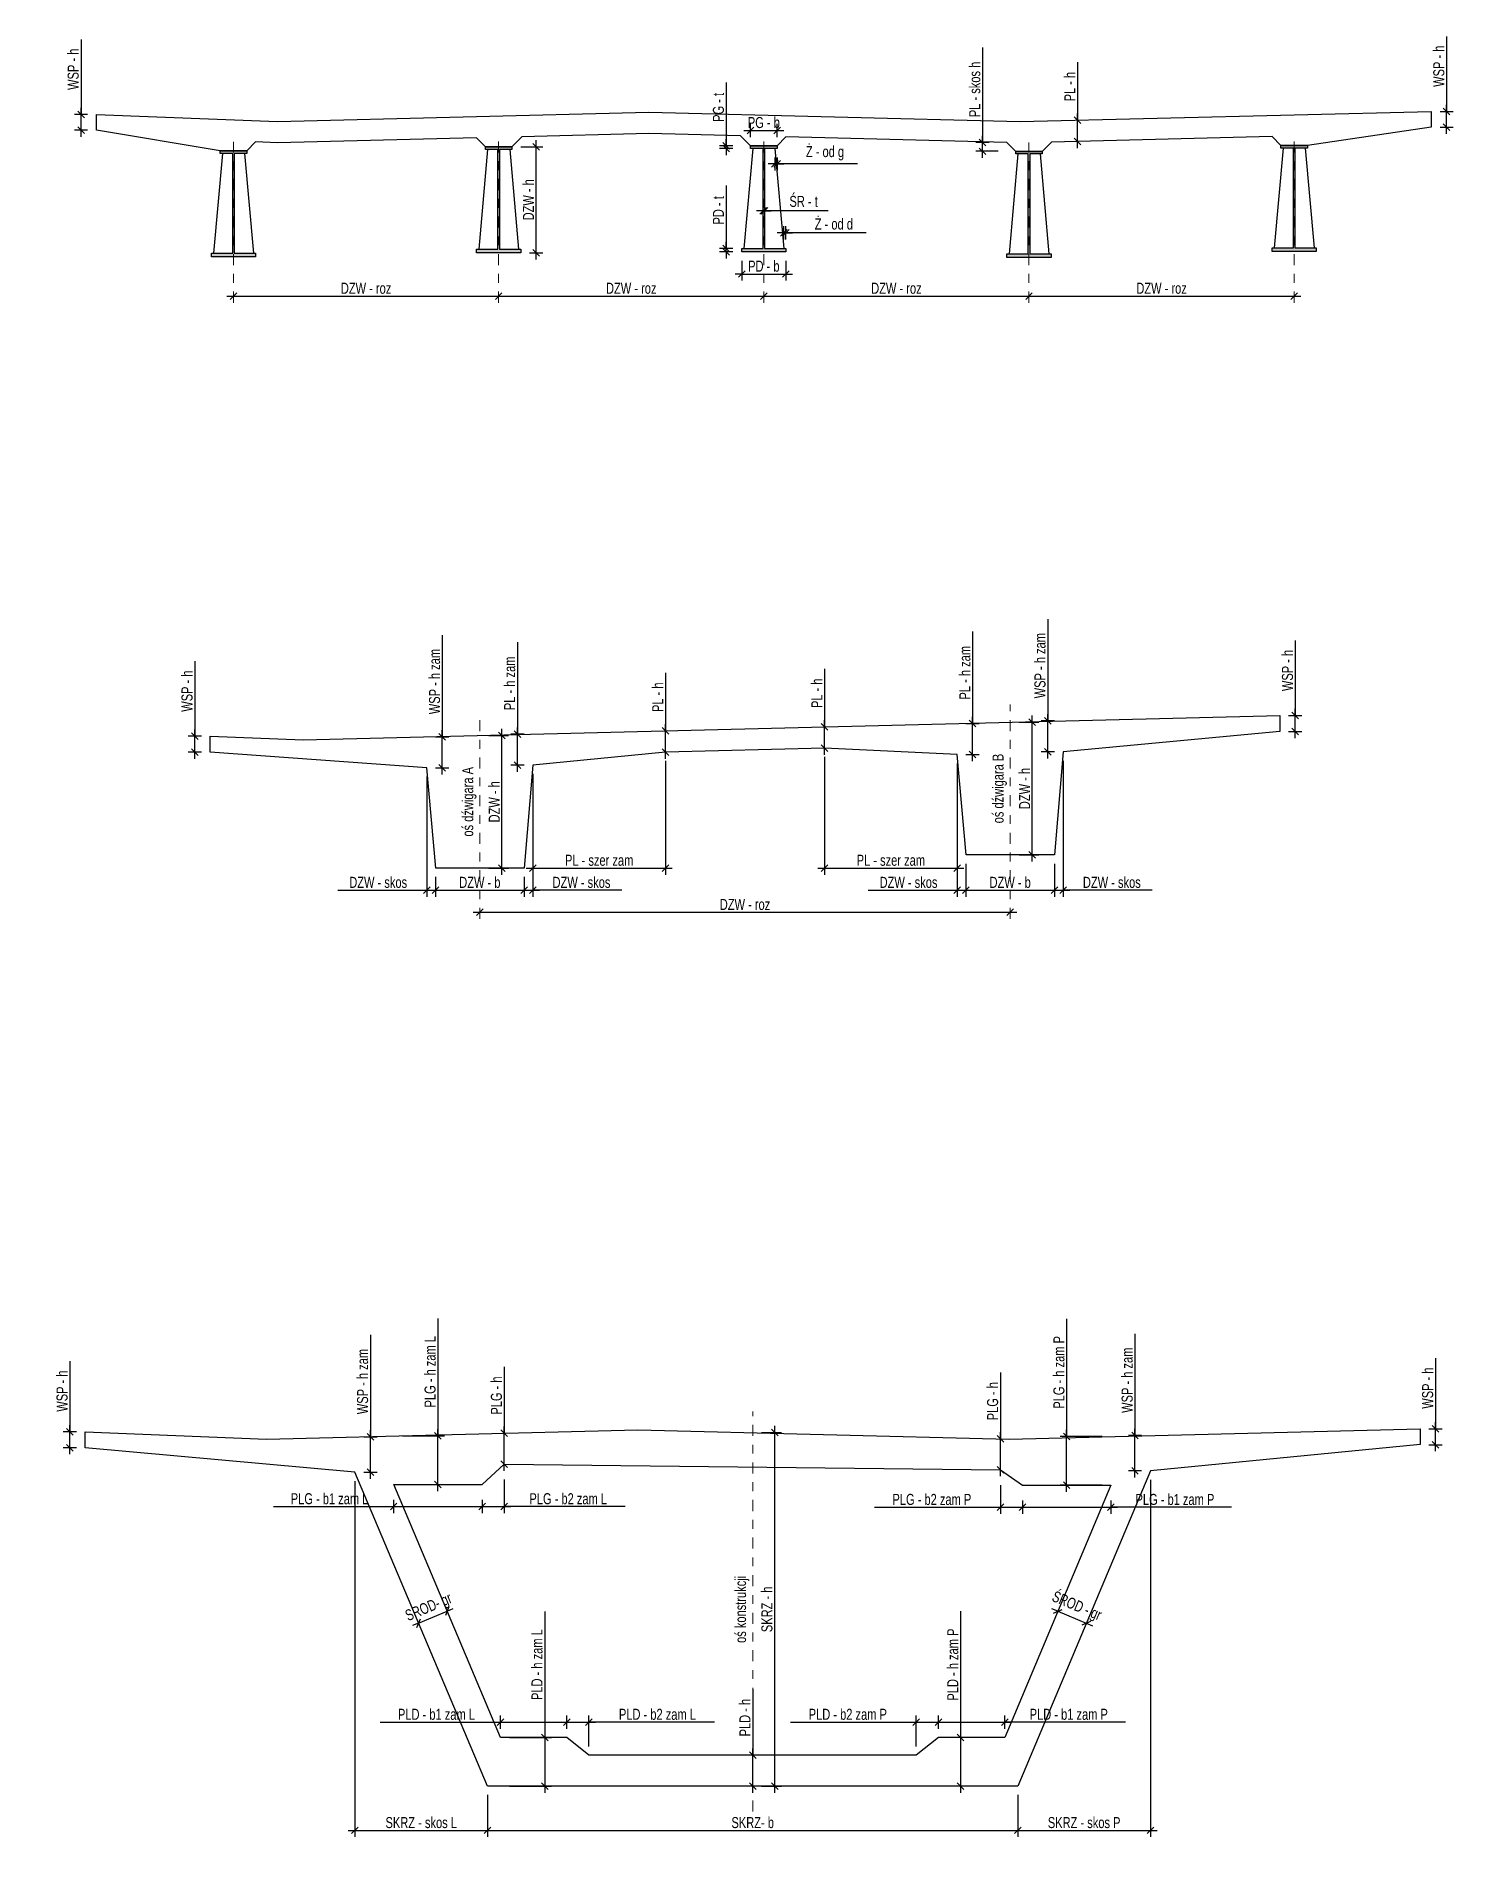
# Model space of a CAD drawing. Header units: metres. Extents: x -15 to 43, y -82 to 57.
# Drawn here: x 26.83 to 42.99, y 12.87 to 33.47 of the extents above; entities that cross this region are included whole.
import ezdxf
from ezdxf.enums import TextEntityAlignment as Align

# ---------------------------------------------------------------- set-up
doc = ezdxf.new("R2010")
doc.units = ezdxf.units.M
doc.header["$MEASUREMENT"] = 0
doc.linetypes.add('CENTER', pattern=[2, 1.25, -0.25, 0.25, -0.25])
for name, color, linetype in [('AII_M_konstrukcja beton', 3, 'Continuous'), ('AII_M_konstrukcja stal', 8, 'Continuous'), ('AII_M_kreskowanie', 8, 'Continuous'), ('AII_M_opis', 1, 'Continuous'), ('AII_M_wymiary', 9, 'Continuous')]:
    doc.layers.add(name, color=color, linetype=linetype)
doc.layers.add('AII_M_osie główne', color=9, linetype='CENTER', lineweight=18)
doc.styles.add('AII_norm.', font='CDMSIMPL.shx', dxfattribs={"width": 0.75, "bigfont": 'CDMBIGPL.shx'})
doc.dimstyles.new('A2_M50MM', dxfattribs={"dimscale": 0.05, "dimtxt": 2.5, "dimasz": 1.5, "dimexe": 1.5, "dimexo": 2, "dimgap": 0.5, "dimtad": 1, "dimdec": 0, "dimlfac": 1000, "dimrnd": 5, "dimzin": 9, "dimtxsty": 'AII_norm.', "dimblk": 'OBLIQUE', "dimcen": 2.5, "dimdle": 1.5, "dimclrd": 256, "dimclre": 256, "dimclrt": 1, "dimadec": 1, "dimazin": 2, "dimtfac": 1, "dimtdec": 0, "dimtix": 1, "dimtmove": 1, "dimatfit": 3, "dimfxl": 1, "dimtvp": 1, "dimtfillclr": 256, "dimtolj": 1, "dimtzin": 0, "dimarcsym": 0})

msp = doc.modelspace()

# ---------------------------------------------------------------- texts
at = {"layer": 'AII_M_opis', "style": 'AII_norm.', "width": 0.75}
for s, p in [('oś dźwigara B', (37.7733, 24.9632)), ('oś dźwigara A', (31.7733, 24.8132)), ('oś konstrukcji', (34.8597, 15.6766))]:
    msp.add_text(s, height=0.125, rotation=90, dxfattribs=at).set_placement(p, align=Align.CENTER)

# ---------------------------------------------------------------- blocks, each defined once
blk = doc.blocks.new('_OBLIQUE')
at = {"color": 0, "linetype": 'ByBlock'}
blk.add_line((-0.5, -0.5), (0.5, 0.5), dxfattribs=at)
blk = doc.blocks.new('*D87')
at = {"layer": 'AII_M_wymiary', "lineweight": -2, "transparency": 16777216}
for p, q in [((35.185, 13.602), (35.185, 17.752)), ((35.035, 17.677), (35.26, 17.677)), ((35.035, 13.677), (35.26, 13.677))]:
    blk.add_line(p, q, dxfattribs=at)
at = {"layer": 'Defpoints', "color": 0, "transparency": 16777216}
for p in [(34.935, 17.677), (35.185, 17.677), (34.935, 13.677)]:
    blk.add_point(p, dxfattribs=at)
at = {"layer": 'AII_M_wymiary', "lineweight": -2, "transparency": 16777216, "xscale": 0.07500000000000001, "yscale": 0.07500000000000001, "zscale": 0.07500000000000001}
for p, rotation in [((35.185, 17.677), 90), ((35.185, 13.677), 270)]:
    blk.add_blockref('_OBLIQUE', p, dxfattribs=dict(at, rotation=rotation))
at = {"layer": 'AII_M_wymiary', "color": 1, "transparency": 16777216, "insert": (35.097, 15.677), "char_height": 0.125, "attachment_point": 5, "rotation": 90, "style": 'AII_norm.'}
blk.add_mtext('\\A1;SKRZ - h', dxfattribs=at)
blk = doc.blocks.new('*D88')
at = {"layer": 'AII_M_wymiary', "lineweight": -2, "transparency": 16777216}
for p, q in [((30.873, 16.915), (30.873, 16.765)), ((31.873, 16.915), (31.873, 16.765)), ((29.512, 16.84), (30.873, 16.84)), ((30.798, 16.84), (31.948, 16.84))]:
    blk.add_line(p, q, dxfattribs=at)
at = {"layer": 'Defpoints', "color": 0, "transparency": 16777216}
for p in [(30.873, 17.09), (31.873, 17.09), (31.873, 16.84)]:
    blk.add_point(p, dxfattribs=at)
at = {"layer": 'AII_M_wymiary', "lineweight": -2, "transparency": 16777216, "xscale": 0.07500000000000001, "yscale": 0.07500000000000001, "zscale": 0.07500000000000001, "rotation": 180}
blk.add_blockref('_OBLIQUE', (30.873, 16.84), dxfattribs=at)
at = {"layer": 'AII_M_wymiary', "lineweight": -2, "transparency": 16777216, "xscale": 0.07500000000000001, "yscale": 0.07500000000000001, "zscale": 0.07500000000000001}
blk.add_blockref('_OBLIQUE', (31.873, 16.84), dxfattribs=at)
at = {"layer": 'AII_M_wymiary', "color": 1, "transparency": 16777216, "insert": (30.148, 16.928), "char_height": 0.125, "attachment_point": 5, "style": 'AII_norm.'}
blk.add_mtext('\\A1;PLG - b1 zam L', dxfattribs=at)
blk = doc.blocks.new('*D89')
at = {"layer": 'AII_M_wymiary', "lineweight": -2, "transparency": 16777216}
for p, q in [((32.123, 17.146), (32.123, 16.765)), ((31.873, 16.915), (31.873, 16.765)), ((31.798, 16.84), (32.198, 16.84)), ((33.494, 16.84), (32.123, 16.84))]:
    blk.add_line(p, q, dxfattribs=at)
at = {"layer": 'Defpoints', "color": 0, "transparency": 16777216}
for p in [(32.123, 17.321), (31.873, 17.09), (32.123, 16.84)]:
    blk.add_point(p, dxfattribs=at)
at = {"layer": 'AII_M_wymiary', "lineweight": -2, "transparency": 16777216, "xscale": 0.07500000000000001, "yscale": 0.07500000000000001, "zscale": 0.07500000000000001, "rotation": 180}
blk.add_blockref('_OBLIQUE', (31.873, 16.84), dxfattribs=at)
at = {"layer": 'AII_M_wymiary', "lineweight": -2, "transparency": 16777216, "xscale": 0.07500000000000001, "yscale": 0.07500000000000001, "zscale": 0.07500000000000001}
blk.add_blockref('_OBLIQUE', (32.123, 16.84), dxfattribs=at)
at = {"layer": 'AII_M_wymiary', "color": 1, "transparency": 16777216, "insert": (32.848, 16.928), "char_height": 0.125, "attachment_point": 5, "style": 'AII_norm.'}
blk.add_mtext('\\A1;PLG - b2 zam L', dxfattribs=at)
blk = doc.blocks.new('*D90')
at = {"layer": 'AII_M_wymiary', "lineweight": -2, "transparency": 16777216}
for p, q in [((37.987, 16.908), (37.987, 16.758)), ((38.987, 16.908), (38.987, 16.758)), ((37.912, 16.833), (39.062, 16.833)), ((40.353, 16.833), (38.987, 16.833))]:
    blk.add_line(p, q, dxfattribs=at)
at = {"layer": 'Defpoints', "color": 0, "transparency": 16777216}
for p in [(37.987, 17.083), (38.987, 17.083), (38.987, 16.833)]:
    blk.add_point(p, dxfattribs=at)
at = {"layer": 'AII_M_wymiary', "lineweight": -2, "transparency": 16777216, "xscale": 0.07500000000000001, "yscale": 0.07500000000000001, "zscale": 0.07500000000000001, "rotation": 180}
blk.add_blockref('_OBLIQUE', (37.987, 16.833), dxfattribs=at)
at = {"layer": 'AII_M_wymiary', "lineweight": -2, "transparency": 16777216, "xscale": 0.07500000000000001, "yscale": 0.07500000000000001, "zscale": 0.07500000000000001}
blk.add_blockref('_OBLIQUE', (38.987, 16.833), dxfattribs=at)
at = {"layer": 'AII_M_wymiary', "color": 1, "transparency": 16777216, "insert": (39.712, 16.92), "char_height": 0.125, "attachment_point": 5, "style": 'AII_norm.'}
blk.add_mtext('\\A1;PLG - b1 zam P', dxfattribs=at)
blk = doc.blocks.new('*D91')
at = {"layer": 'AII_M_wymiary', "lineweight": -2, "transparency": 16777216}
for p, q in [((37.737, 17.082), (37.737, 16.758)), ((37.987, 16.908), (37.987, 16.758)), ((36.312, 16.833), (37.737, 16.833)), ((37.662, 16.833), (38.062, 16.833))]:
    blk.add_line(p, q, dxfattribs=at)
at = {"layer": 'Defpoints', "color": 0, "transparency": 16777216}
for p in [(37.737, 17.257), (37.987, 17.083), (37.987, 16.833)]:
    blk.add_point(p, dxfattribs=at)
at = {"layer": 'AII_M_wymiary', "lineweight": -2, "transparency": 16777216, "xscale": 0.07500000000000001, "yscale": 0.07500000000000001, "zscale": 0.07500000000000001, "rotation": 180}
blk.add_blockref('_OBLIQUE', (37.737, 16.833), dxfattribs=at)
at = {"layer": 'AII_M_wymiary', "lineweight": -2, "transparency": 16777216, "xscale": 0.07500000000000001, "yscale": 0.07500000000000001, "zscale": 0.07500000000000001}
blk.add_blockref('_OBLIQUE', (37.987, 16.833), dxfattribs=at)
at = {"layer": 'AII_M_wymiary', "color": 1, "transparency": 16777216, "insert": (36.962, 16.92), "char_height": 0.125, "attachment_point": 5, "style": 'AII_norm.'}
blk.add_mtext('\\A1;PLG - b2 zam P', dxfattribs=at)
blk = doc.blocks.new('*D92')
at = {"layer": 'AII_M_wymiary', "lineweight": -2, "transparency": 16777216}
for p, q in [((27.21, 18.484), (27.21, 17.686)), ((27.21, 17.431), (27.21, 17.761)), ((27.285, 17.686), (27.135, 17.686)), ((27.285, 17.506), (27.135, 17.506))]:
    blk.add_line(p, q, dxfattribs=at)
at = {"layer": 'Defpoints', "color": 0, "transparency": 16777216}
for p in [(27.21, 17.686), (27.385, 17.686), (27.385, 17.506)]:
    blk.add_point(p, dxfattribs=at)
at = {"layer": 'AII_M_wymiary', "lineweight": -2, "transparency": 16777216, "xscale": 0.07500000000000001, "yscale": 0.07500000000000001, "zscale": 0.07500000000000001}
for p, rotation in [((27.21, 17.686), 90), ((27.21, 17.506), 270)]:
    blk.add_blockref('_OBLIQUE', p, dxfattribs=dict(at, rotation=rotation))
at = {"layer": 'AII_M_wymiary', "color": 1, "transparency": 16777216, "insert": (27.122, 18.146), "char_height": 0.125, "attachment_point": 5, "rotation": 90, "style": 'AII_norm.'}
blk.add_mtext('\\A1;WSP - h', dxfattribs=at)
blk = doc.blocks.new('*D93')
at = {"layer": 'AII_M_wymiary', "lineweight": -2, "transparency": 16777216}
for p, q in [((42.66, 18.518), (42.66, 17.72)), ((42.585, 17.72), (42.735, 17.72)), ((42.66, 17.465), (42.66, 17.795)), ((42.585, 17.54), (42.735, 17.54))]:
    blk.add_line(p, q, dxfattribs=at)
at = {"layer": 'Defpoints', "color": 0, "transparency": 16777216}
for p in [(42.485, 17.72), (42.66, 17.72), (42.485, 17.54)]:
    blk.add_point(p, dxfattribs=at)
at = {"layer": 'AII_M_wymiary', "lineweight": -2, "transparency": 16777216, "xscale": 0.07500000000000001, "yscale": 0.07500000000000001, "zscale": 0.07500000000000001}
for p, rotation in [((42.66, 17.72), 90), ((42.66, 17.54), 270)]:
    blk.add_blockref('_OBLIQUE', p, dxfattribs=dict(at, rotation=rotation))
at = {"layer": 'AII_M_wymiary', "color": 1, "transparency": 16777216, "insert": (42.572, 18.18), "char_height": 0.125, "attachment_point": 5, "rotation": 90, "style": 'AII_norm.'}
blk.add_mtext('\\A1;WSP - h', dxfattribs=at)
blk = doc.blocks.new('*D94')
at = {"layer": 'AII_M_wymiary', "lineweight": -2, "transparency": 16777216}
for p, q in [((30.61, 18.781), (30.61, 17.629)), ((30.535, 17.629), (30.685, 17.629)), ((30.61, 17.154), (30.61, 17.704)), ((30.535, 17.229), (30.685, 17.229))]:
    blk.add_line(p, q, dxfattribs=at)
at = {"layer": 'Defpoints', "color": 0, "transparency": 16777216}
for p in [(30.435, 17.629), (30.61, 17.629), (30.435, 17.229)]:
    blk.add_point(p, dxfattribs=at)
at = {"layer": 'AII_M_wymiary', "lineweight": -2, "transparency": 16777216, "xscale": 0.07500000000000001, "yscale": 0.07500000000000001, "zscale": 0.07500000000000001}
for p, rotation in [((30.61, 17.629), 90), ((30.61, 17.229), 270)]:
    blk.add_blockref('_OBLIQUE', p, dxfattribs=dict(at, rotation=rotation))
at = {"layer": 'AII_M_wymiary', "color": 1, "transparency": 16777216, "insert": (30.522, 18.254), "char_height": 0.125, "attachment_point": 5, "rotation": 90, "style": 'AII_norm.'}
blk.add_mtext('\\A1;WSP - h zam', dxfattribs=at)
blk = doc.blocks.new('*D95')
at = {"layer": 'AII_M_wymiary', "lineweight": -2, "transparency": 16777216}
for p, q in [((39.26, 18.796), (39.26, 17.644)), ((39.26, 17.169), (39.26, 17.719)), ((39.335, 17.644), (39.185, 17.644)), ((39.335, 17.244), (39.185, 17.244))]:
    blk.add_line(p, q, dxfattribs=at)
at = {"layer": 'Defpoints', "color": 0, "transparency": 16777216}
for p in [(39.26, 17.644), (39.435, 17.644), (39.435, 17.244)]:
    blk.add_point(p, dxfattribs=at)
at = {"layer": 'AII_M_wymiary', "lineweight": -2, "transparency": 16777216, "xscale": 0.07500000000000001, "yscale": 0.07500000000000001, "zscale": 0.07500000000000001}
for p, rotation in [((39.26, 17.644), 90), ((39.26, 17.244), 270)]:
    blk.add_blockref('_OBLIQUE', p, dxfattribs=dict(at, rotation=rotation))
at = {"layer": 'AII_M_wymiary', "color": 1, "transparency": 16777216, "insert": (39.172, 18.269), "char_height": 0.125, "attachment_point": 5, "rotation": 90, "style": 'AII_norm.'}
blk.add_mtext('\\A1;WSP - h zam', dxfattribs=at)
blk = doc.blocks.new('*D96')
at = {"layer": 'AII_M_wymiary', "lineweight": -2, "transparency": 16777216}
for p, q in [((31.373, 18.966), (31.373, 17.64)), ((30.973, 17.64), (31.448, 17.64)), ((31.373, 17.015), (31.373, 17.715)), ((30.973, 17.09), (31.448, 17.09))]:
    blk.add_line(p, q, dxfattribs=at)
at = {"layer": 'Defpoints', "color": 0, "transparency": 16777216}
for p in [(30.873, 17.64), (31.373, 17.64), (30.873, 17.09)]:
    blk.add_point(p, dxfattribs=at)
at = {"layer": 'AII_M_wymiary', "lineweight": -2, "transparency": 16777216, "xscale": 0.07500000000000001, "yscale": 0.07500000000000001, "zscale": 0.07500000000000001}
for p, rotation in [((31.373, 17.64), 90), ((31.373, 17.09), 270)]:
    blk.add_blockref('_OBLIQUE', p, dxfattribs=dict(at, rotation=rotation))
at = {"layer": 'AII_M_wymiary', "color": 1, "transparency": 16777216, "insert": (31.286, 18.365), "char_height": 0.125, "attachment_point": 5, "rotation": 90, "style": 'AII_norm.'}
blk.add_mtext('\\A1;PLG - h zam L', dxfattribs=at)
blk = doc.blocks.new('*D97')
at = {"layer": 'AII_M_wymiary', "lineweight": -2, "transparency": 16777216}
for p, q in [((38.487, 18.963), (38.487, 17.633)), ((38.887, 17.633), (38.412, 17.633)), ((38.487, 17.008), (38.487, 17.708)), ((38.887, 17.083), (38.412, 17.083))]:
    blk.add_line(p, q, dxfattribs=at)
at = {"layer": 'Defpoints', "color": 0, "transparency": 16777216}
for p in [(38.487, 17.633), (38.987, 17.633), (38.987, 17.083)]:
    blk.add_point(p, dxfattribs=at)
at = {"layer": 'AII_M_wymiary', "lineweight": -2, "transparency": 16777216, "xscale": 0.07500000000000001, "yscale": 0.07500000000000001, "zscale": 0.07500000000000001}
for p, rotation in [((38.487, 17.633), 90), ((38.487, 17.083), 270)]:
    blk.add_blockref('_OBLIQUE', p, dxfattribs=dict(at, rotation=rotation))
at = {"layer": 'AII_M_wymiary', "color": 1, "transparency": 16777216, "insert": (38.4, 18.358), "char_height": 0.125, "attachment_point": 5, "rotation": 90, "style": 'AII_norm.'}
blk.add_mtext('\\A1;PLG - h zam P', dxfattribs=at)
blk = doc.blocks.new('*D98')
at = {"layer": 'AII_M_wymiary', "lineweight": -2, "transparency": 16777216}
for p, q in [((30.435, 17.129), (30.435, 13.102)), ((31.935, 13.577), (31.935, 13.102)), ((30.36, 13.177), (32.01, 13.177))]:
    blk.add_line(p, q, dxfattribs=at)
at = {"layer": 'Defpoints', "color": 0, "transparency": 16777216}
for p in [(30.435, 17.229), (31.935, 13.677), (31.935, 13.177)]:
    blk.add_point(p, dxfattribs=at)
at = {"layer": 'AII_M_wymiary', "lineweight": -2, "transparency": 16777216, "xscale": 0.07500000000000001, "yscale": 0.07500000000000001, "zscale": 0.07500000000000001, "rotation": 180}
blk.add_blockref('_OBLIQUE', (30.435, 13.177), dxfattribs=at)
at = {"layer": 'AII_M_wymiary', "lineweight": -2, "transparency": 16777216, "xscale": 0.07500000000000001, "yscale": 0.07500000000000001, "zscale": 0.07500000000000001}
blk.add_blockref('_OBLIQUE', (31.935, 13.177), dxfattribs=at)
at = {"layer": 'AII_M_wymiary', "color": 1, "transparency": 16777216, "insert": (31.185, 13.264), "char_height": 0.125, "attachment_point": 5, "style": 'AII_norm.'}
blk.add_mtext('\\A1;SKRZ - skos L', dxfattribs=at)
blk = doc.blocks.new('*D99')
at = {"layer": 'AII_M_wymiary', "lineweight": -2, "transparency": 16777216}
for p, q in [((31.935, 13.577), (31.935, 13.102)), ((37.935, 13.577), (37.935, 13.102)), ((31.86, 13.177), (38.01, 13.177))]:
    blk.add_line(p, q, dxfattribs=at)
at = {"layer": 'Defpoints', "color": 0, "transparency": 16777216}
for p in [(31.935, 13.677), (37.935, 13.677), (37.935, 13.177)]:
    blk.add_point(p, dxfattribs=at)
at = {"layer": 'AII_M_wymiary', "lineweight": -2, "transparency": 16777216, "xscale": 0.07500000000000001, "yscale": 0.07500000000000001, "zscale": 0.07500000000000001, "rotation": 180}
blk.add_blockref('_OBLIQUE', (31.935, 13.177), dxfattribs=at)
at = {"layer": 'AII_M_wymiary', "lineweight": -2, "transparency": 16777216, "xscale": 0.07500000000000001, "yscale": 0.07500000000000001, "zscale": 0.07500000000000001}
blk.add_blockref('_OBLIQUE', (37.935, 13.177), dxfattribs=at)
at = {"layer": 'AII_M_wymiary', "color": 1, "transparency": 16777216, "insert": (34.935, 13.264), "char_height": 0.125, "attachment_point": 5, "style": 'AII_norm.'}
blk.add_mtext('\\A1;SKRZ- b', dxfattribs=at)
blk = doc.blocks.new('*D100')
at = {"layer": 'AII_M_wymiary', "lineweight": -2, "transparency": 16777216}
for p, q in [((39.435, 17.144), (39.435, 13.102)), ((37.935, 13.577), (37.935, 13.102)), ((37.86, 13.177), (39.51, 13.177))]:
    blk.add_line(p, q, dxfattribs=at)
at = {"layer": 'Defpoints', "color": 0, "transparency": 16777216}
for p in [(39.435, 17.244), (37.935, 13.677), (39.435, 13.177)]:
    blk.add_point(p, dxfattribs=at)
at = {"layer": 'AII_M_wymiary', "lineweight": -2, "transparency": 16777216, "xscale": 0.07500000000000001, "yscale": 0.07500000000000001, "zscale": 0.07500000000000001, "rotation": 180}
blk.add_blockref('_OBLIQUE', (37.935, 13.177), dxfattribs=at)
at = {"layer": 'AII_M_wymiary', "lineweight": -2, "transparency": 16777216, "xscale": 0.07500000000000001, "yscale": 0.07500000000000001, "zscale": 0.07500000000000001}
blk.add_blockref('_OBLIQUE', (39.435, 13.177), dxfattribs=at)
at = {"layer": 'AII_M_wymiary', "color": 1, "transparency": 16777216, "insert": (38.685, 13.264), "char_height": 0.125, "attachment_point": 5, "style": 'AII_norm.'}
blk.add_mtext('\\A1;SKRZ - skos P', dxfattribs=at)
blk = doc.blocks.new('*D101')
at = {"layer": 'AII_M_wymiary', "lineweight": -2, "transparency": 16777216}
for p, q in [((32.582, 15.652), (32.582, 14.227)), ((32.182, 14.227), (32.657, 14.227)), ((32.582, 14.302), (32.582, 13.602)), ((32.182, 13.677), (32.657, 13.677))]:
    blk.add_line(p, q, dxfattribs=at)
at = {"layer": 'Defpoints', "color": 0, "transparency": 16777216}
for p in [(32.082, 14.227), (32.082, 13.677), (32.582, 13.677)]:
    blk.add_point(p, dxfattribs=at)
at = {"layer": 'AII_M_wymiary', "lineweight": -2, "transparency": 16777216, "xscale": 0.07500000000000001, "yscale": 0.07500000000000001, "zscale": 0.07500000000000001}
for p, rotation in [((32.582, 14.227), 90), ((32.582, 13.677), 270)]:
    blk.add_blockref('_OBLIQUE', p, dxfattribs=dict(at, rotation=rotation))
at = {"layer": 'AII_M_wymiary', "color": 1, "transparency": 16777216, "insert": (32.495, 15.052), "char_height": 0.125, "attachment_point": 5, "rotation": 90, "style": 'AII_norm.'}
blk.add_mtext('\\A1;PLD - h zam L', dxfattribs=at)
blk = doc.blocks.new('*D102')
at = {"layer": 'AII_M_wymiary', "lineweight": -2, "transparency": 16777216}
for p, q in [((37.286, 15.657), (37.286, 14.227)), ((37.686, 14.227), (37.211, 14.227)), ((37.286, 14.302), (37.286, 13.602)), ((37.686, 13.677), (37.211, 13.677))]:
    blk.add_line(p, q, dxfattribs=at)
at = {"layer": 'Defpoints', "color": 0, "transparency": 16777216}
for p in [(37.786, 14.227), (37.286, 13.677), (37.786, 13.677)]:
    blk.add_point(p, dxfattribs=at)
at = {"layer": 'AII_M_wymiary', "lineweight": -2, "transparency": 16777216, "xscale": 0.07500000000000001, "yscale": 0.07500000000000001, "zscale": 0.07500000000000001}
for p, rotation in [((37.286, 14.227), 90), ((37.286, 13.677), 270)]:
    blk.add_blockref('_OBLIQUE', p, dxfattribs=dict(at, rotation=rotation))
at = {"layer": 'AII_M_wymiary', "color": 1, "transparency": 16777216, "insert": (37.199, 15.052), "char_height": 0.125, "attachment_point": 5, "rotation": 90, "style": 'AII_norm.'}
blk.add_mtext('\\A1;PLD - h zam P', dxfattribs=at)
blk = doc.blocks.new('*D103')
at = {"layer": 'AII_M_wymiary', "lineweight": -2, "transparency": 16777216}
for p, q in [((34.935, 14.776), (34.935, 14.027)), ((34.935, 13.602), (34.935, 14.102))]:
    blk.add_line(p, q, dxfattribs=at)
at = {"layer": 'Defpoints', "color": 0, "transparency": 16777216}
for p in [(34.935, 14.027), (34.935, 14.027), (34.935, 13.677)]:
    blk.add_point(p, dxfattribs=at)
at = {"layer": 'AII_M_wymiary', "lineweight": -2, "transparency": 16777216, "xscale": 0.07500000000000001, "yscale": 0.07500000000000001, "zscale": 0.07500000000000001}
for p, rotation in [((34.935, 14.027), 90), ((34.935, 13.677), 270)]:
    blk.add_blockref('_OBLIQUE', p, dxfattribs=dict(at, rotation=rotation))
at = {"layer": 'AII_M_wymiary', "color": 1, "transparency": 16777216, "insert": (34.847, 14.452), "char_height": 0.125, "attachment_point": 5, "rotation": 90, "style": 'AII_norm.'}
blk.add_mtext('\\A1;PLD - h', dxfattribs=at)
blk = doc.blocks.new('*D104')
at = {"layer": 'AII_M_wymiary', "lineweight": -2, "transparency": 16777216}
for p, q in [((31.478, 15.658), (31.547, 15.687)), ((31.155, 15.522), (31.086, 15.493)), ((31.155, 15.522), (31.478, 15.658))]:
    blk.add_line(p, q, dxfattribs=at)
at = {"layer": 'Defpoints', "color": 0, "lineweight": 25, "transparency": 16777216}
for p in [(31.155, 15.522), (31.478, 15.658), (31.478, 15.658)]:
    blk.add_point(p, dxfattribs=at)
at = {"layer": 'AII_M_wymiary', "lineweight": -2, "transparency": 16777216, "xscale": 0.07500000000000001, "yscale": 0.07500000000000001, "zscale": 0.07500000000000001}
for p, rotation in [((31.478, 15.658), 202.8913121019251), ((31.155, 15.522), 22.89131210192511)]:
    blk.add_blockref('_OBLIQUE', p, dxfattribs=dict(at, rotation=rotation))
at = {"layer": 'AII_M_wymiary', "color": 1, "transparency": 16777216, "insert": (31.274, 15.69), "char_height": 0.125, "attachment_point": 5, "rotation": 22.8913, "style": 'AII_norm.'}
blk.add_mtext('\\A1;SROD- gr', dxfattribs=at)
blk = doc.blocks.new('*D105')
at = {"layer": 'AII_M_wymiary', "lineweight": -2, "transparency": 16777216}
for p, q in [((38.387, 15.655), (38.318, 15.684)), ((38.387, 15.655), (38.709, 15.519)), ((38.709, 15.519), (38.779, 15.49))]:
    blk.add_line(p, q, dxfattribs=at)
at = {"layer": 'Defpoints', "color": 0, "transparency": 16777216}
for p in [(38.387, 15.655), (38.709, 15.519), (38.709, 15.519)]:
    blk.add_point(p, dxfattribs=at)
at = {"layer": 'AII_M_wymiary', "lineweight": -2, "transparency": 16777216, "xscale": 0.07500000000000001, "yscale": 0.07500000000000001, "zscale": 0.07500000000000001}
for p, rotation in [((38.387, 15.655), 337.1950718082134), ((38.709, 15.519), 157.1950718082135)]:
    blk.add_blockref('_OBLIQUE', p, dxfattribs=dict(at, rotation=rotation))
at = {"layer": 'AII_M_wymiary', "color": 1, "transparency": 16777216, "insert": (38.597, 15.703), "char_height": 0.125, "attachment_point": 5, "rotation": 337.1951, "style": 'AII_norm.'}
blk.add_mtext('\\A1;ŚROD - gr', dxfattribs=at)
blk = doc.blocks.new('*D106')
at = {"layer": 'AII_M_wymiary', "lineweight": -2, "transparency": 16777216}
for p, q in [((32.082, 14.327), (32.082, 14.477)), ((32.832, 14.327), (32.832, 14.477)), ((30.721, 14.402), (32.082, 14.402)), ((32.007, 14.402), (32.907, 14.402))]:
    blk.add_line(p, q, dxfattribs=at)
at = {"layer": 'Defpoints', "color": 0, "transparency": 16777216}
for p in [(32.082, 14.227), (32.832, 14.402), (32.832, 14.227)]:
    blk.add_point(p, dxfattribs=at)
at = {"layer": 'AII_M_wymiary', "lineweight": -2, "transparency": 16777216, "xscale": 0.07500000000000001, "yscale": 0.07500000000000001, "zscale": 0.07500000000000001, "rotation": 180}
blk.add_blockref('_OBLIQUE', (32.082, 14.402), dxfattribs=at)
at = {"layer": 'AII_M_wymiary', "lineweight": -2, "transparency": 16777216, "xscale": 0.07500000000000001, "yscale": 0.07500000000000001, "zscale": 0.07500000000000001}
blk.add_blockref('_OBLIQUE', (32.832, 14.402), dxfattribs=at)
at = {"layer": 'AII_M_wymiary', "color": 1, "transparency": 16777216, "insert": (31.357, 14.489), "char_height": 0.125, "attachment_point": 5, "style": 'AII_norm.'}
blk.add_mtext('\\A1;PLD - b1 zam L', dxfattribs=at)
blk = doc.blocks.new('*D107')
at = {"layer": 'AII_M_wymiary', "lineweight": -2, "transparency": 16777216}
for p, q in [((32.832, 14.327), (32.832, 14.477)), ((33.082, 14.127), (33.082, 14.477)), ((32.757, 14.402), (33.157, 14.402)), ((34.503, 14.402), (33.082, 14.402))]:
    blk.add_line(p, q, dxfattribs=at)
at = {"layer": 'Defpoints', "color": 0, "transparency": 16777216}
for p in [(32.832, 14.227), (33.082, 14.402), (33.082, 14.027)]:
    blk.add_point(p, dxfattribs=at)
at = {"layer": 'AII_M_wymiary', "lineweight": -2, "transparency": 16777216, "xscale": 0.07500000000000001, "yscale": 0.07500000000000001, "zscale": 0.07500000000000001, "rotation": 180}
blk.add_blockref('_OBLIQUE', (32.832, 14.402), dxfattribs=at)
at = {"layer": 'AII_M_wymiary', "lineweight": -2, "transparency": 16777216, "xscale": 0.07500000000000001, "yscale": 0.07500000000000001, "zscale": 0.07500000000000001}
blk.add_blockref('_OBLIQUE', (33.082, 14.402), dxfattribs=at)
at = {"layer": 'AII_M_wymiary', "color": 1, "transparency": 16777216, "insert": (33.857, 14.489), "char_height": 0.125, "attachment_point": 5, "style": 'AII_norm.'}
blk.add_mtext('\\A1;PLD - b2 zam L', dxfattribs=at)
blk = doc.blocks.new('*D108')
at = {"layer": 'AII_M_wymiary', "lineweight": -2, "transparency": 16777216}
for p, q in [((37.036, 14.327), (37.036, 14.477)), ((37.786, 14.327), (37.786, 14.477)), ((36.961, 14.402), (37.861, 14.402)), ((39.152, 14.402), (37.786, 14.402))]:
    blk.add_line(p, q, dxfattribs=at)
at = {"layer": 'Defpoints', "color": 0, "transparency": 16777216}
for p in [(37.036, 14.227), (37.786, 14.402), (37.786, 14.227)]:
    blk.add_point(p, dxfattribs=at)
at = {"layer": 'AII_M_wymiary', "lineweight": -2, "transparency": 16777216, "xscale": 0.07500000000000001, "yscale": 0.07500000000000001, "zscale": 0.07500000000000001, "rotation": 180}
blk.add_blockref('_OBLIQUE', (37.036, 14.402), dxfattribs=at)
at = {"layer": 'AII_M_wymiary', "lineweight": -2, "transparency": 16777216, "xscale": 0.07500000000000001, "yscale": 0.07500000000000001, "zscale": 0.07500000000000001}
blk.add_blockref('_OBLIQUE', (37.786, 14.402), dxfattribs=at)
at = {"layer": 'AII_M_wymiary', "color": 1, "transparency": 16777216, "insert": (38.511, 14.489), "char_height": 0.125, "attachment_point": 5, "style": 'AII_norm.'}
blk.add_mtext('\\A1;PLD - b1 zam P', dxfattribs=at)
blk = doc.blocks.new('*D109')
at = {"layer": 'AII_M_wymiary', "lineweight": -2, "transparency": 16777216}
for p, q in [((36.786, 14.127), (36.786, 14.477)), ((37.036, 14.327), (37.036, 14.477)), ((35.361, 14.402), (36.786, 14.402)), ((36.711, 14.402), (37.111, 14.402))]:
    blk.add_line(p, q, dxfattribs=at)
at = {"layer": 'Defpoints', "color": 0, "transparency": 16777216}
for p in [(37.036, 14.402), (37.036, 14.227), (36.786, 14.027)]:
    blk.add_point(p, dxfattribs=at)
at = {"layer": 'AII_M_wymiary', "lineweight": -2, "transparency": 16777216, "xscale": 0.07500000000000001, "yscale": 0.07500000000000001, "zscale": 0.07500000000000001, "rotation": 180}
blk.add_blockref('_OBLIQUE', (36.786, 14.402), dxfattribs=at)
at = {"layer": 'AII_M_wymiary', "lineweight": -2, "transparency": 16777216, "xscale": 0.07500000000000001, "yscale": 0.07500000000000001, "zscale": 0.07500000000000001}
blk.add_blockref('_OBLIQUE', (37.036, 14.402), dxfattribs=at)
at = {"layer": 'AII_M_wymiary', "color": 1, "transparency": 16777216, "insert": (36.011, 14.489), "char_height": 0.125, "attachment_point": 5, "style": 'AII_norm.'}
blk.add_mtext('\\A1;PLD - b2 zam P', dxfattribs=at)
blk = doc.blocks.new('*D110')
at = {"layer": 'AII_M_wymiary', "lineweight": -2, "transparency": 16777216}
for p, q in [((37.737, 18.356), (37.737, 17.607)), ((37.737, 17.182), (37.737, 17.682))]:
    blk.add_line(p, q, dxfattribs=at)
at = {"layer": 'Defpoints', "color": 0, "transparency": 16777216}
for p in [(37.737, 17.607), (37.737, 17.607), (37.737, 17.257)]:
    blk.add_point(p, dxfattribs=at)
at = {"layer": 'AII_M_wymiary', "lineweight": -2, "transparency": 16777216, "xscale": 0.07500000000000001, "yscale": 0.07500000000000001, "zscale": 0.07500000000000001}
for p, rotation in [((37.737, 17.607), 90), ((37.737, 17.257), 270)]:
    blk.add_blockref('_OBLIQUE', p, dxfattribs=dict(at, rotation=rotation))
at = {"layer": 'AII_M_wymiary', "color": 1, "transparency": 16777216, "insert": (37.65, 18.032), "char_height": 0.125, "attachment_point": 5, "rotation": 90, "style": 'AII_norm.'}
blk.add_mtext('\\A1;PLG - h', dxfattribs=at)
blk = doc.blocks.new('*D111')
at = {"layer": 'AII_M_wymiary', "lineweight": -2, "transparency": 16777216}
for p, q in [((32.123, 18.42), (32.123, 17.671)), ((32.123, 17.246), (32.123, 17.746))]:
    blk.add_line(p, q, dxfattribs=at)
at = {"layer": 'Defpoints', "color": 0, "transparency": 16777216}
for p in [(32.123, 17.671), (32.123, 17.671), (32.123, 17.321)]:
    blk.add_point(p, dxfattribs=at)
at = {"layer": 'AII_M_wymiary', "lineweight": -2, "transparency": 16777216, "xscale": 0.07500000000000001, "yscale": 0.07500000000000001, "zscale": 0.07500000000000001}
for p, rotation in [((32.123, 17.671), 90), ((32.123, 17.321), 270)]:
    blk.add_blockref('_OBLIQUE', p, dxfattribs=dict(at, rotation=rotation))
at = {"layer": 'AII_M_wymiary', "color": 1, "transparency": 16777216, "insert": (32.036, 18.096), "char_height": 0.125, "attachment_point": 5, "rotation": 90, "style": 'AII_norm.'}
blk.add_mtext('\\A1;PLG - h', dxfattribs=at)
blk = doc.blocks.new('*D112')
at = {"layer": 'AII_M_wymiary', "lineweight": -2, "transparency": 16777216}
for p, q in [((31.948, 25.563), (32.173, 25.563)), ((32.098, 23.988), (32.098, 25.638)), ((31.948, 24.063), (32.173, 24.063))]:
    blk.add_line(p, q, dxfattribs=at)
at = {"layer": 'Defpoints', "color": 0, "transparency": 16777216}
for p in [(31.848, 25.563), (32.098, 25.563), (31.848, 24.063)]:
    blk.add_point(p, dxfattribs=at)
at = {"layer": 'AII_M_wymiary', "lineweight": -2, "transparency": 16777216, "xscale": 0.07500000000000001, "yscale": 0.07500000000000001, "zscale": 0.07500000000000001}
for p, rotation in [((32.098, 25.563), 90), ((32.098, 24.063), 270)]:
    blk.add_blockref('_OBLIQUE', p, dxfattribs=dict(at, rotation=rotation))
at = {"layer": 'AII_M_wymiary', "color": 1, "transparency": 16777216, "insert": (32.011, 24.813), "char_height": 0.125, "attachment_point": 5, "rotation": 90, "style": 'AII_norm.'}
blk.add_mtext('\\A1;DZW - h', dxfattribs=at)
blk = doc.blocks.new('*D113')
at = {"layer": 'AII_M_wymiary', "lineweight": -2, "transparency": 16777216}
for p, q in [((38.098, 24.138), (38.098, 25.788)), ((37.948, 25.713), (38.173, 25.713)), ((37.948, 24.213), (38.173, 24.213))]:
    blk.add_line(p, q, dxfattribs=at)
at = {"layer": 'Defpoints', "color": 0, "transparency": 16777216}
for p in [(37.848, 25.713), (38.098, 25.713), (37.848, 24.213)]:
    blk.add_point(p, dxfattribs=at)
at = {"layer": 'AII_M_wymiary', "lineweight": -2, "transparency": 16777216, "xscale": 0.07500000000000001, "yscale": 0.07500000000000001, "zscale": 0.07500000000000001}
for p, rotation in [((38.098, 25.713), 90), ((38.098, 24.213), 270)]:
    blk.add_blockref('_OBLIQUE', p, dxfattribs=dict(at, rotation=rotation))
at = {"layer": 'AII_M_wymiary', "color": 1, "transparency": 16777216, "insert": (38.011, 24.963), "char_height": 0.125, "attachment_point": 5, "rotation": 90, "style": 'AII_norm.'}
blk.add_mtext('\\A1;DZW - h', dxfattribs=at)
blk = doc.blocks.new('*D114')
at = {"layer": 'AII_M_wymiary', "lineweight": -2, "transparency": 16777216}
for p, q in [((31.248, 25.098), (31.248, 23.738)), ((31.348, 23.963), (31.348, 23.738)), ((30.243, 23.813), (31.248, 23.813)), ((31.173, 23.813), (31.423, 23.813))]:
    blk.add_line(p, q, dxfattribs=at)
at = {"layer": 'Defpoints', "color": 0, "transparency": 16777216}
for p in [(31.248, 25.198), (31.348, 24.063), (31.348, 23.813)]:
    blk.add_point(p, dxfattribs=at)
at = {"layer": 'AII_M_wymiary', "lineweight": -2, "transparency": 16777216, "xscale": 0.07500000000000001, "yscale": 0.07500000000000001, "zscale": 0.07500000000000001, "rotation": 180}
blk.add_blockref('_OBLIQUE', (31.248, 23.813), dxfattribs=at)
at = {"layer": 'AII_M_wymiary', "lineweight": -2, "transparency": 16777216, "xscale": 0.07500000000000001, "yscale": 0.07500000000000001, "zscale": 0.07500000000000001}
blk.add_blockref('_OBLIQUE', (31.348, 23.813), dxfattribs=at)
at = {"layer": 'AII_M_wymiary', "color": 1, "transparency": 16777216, "insert": (30.698, 23.901), "char_height": 0.125, "attachment_point": 5, "style": 'AII_norm.'}
blk.add_mtext('\\A1;DZW - skos', dxfattribs=at)
blk = doc.blocks.new('*D115')
at = {"layer": 'AII_M_wymiary', "lineweight": -2, "transparency": 16777216}
for p, q in [((31.348, 23.963), (31.348, 23.738)), ((32.348, 23.963), (32.348, 23.738)), ((31.273, 23.813), (32.423, 23.813))]:
    blk.add_line(p, q, dxfattribs=at)
at = {"layer": 'Defpoints', "color": 0, "transparency": 16777216}
for p in [(31.348, 24.063), (32.348, 24.063), (32.348, 23.813)]:
    blk.add_point(p, dxfattribs=at)
at = {"layer": 'AII_M_wymiary', "lineweight": -2, "transparency": 16777216, "xscale": 0.07500000000000001, "yscale": 0.07500000000000001, "zscale": 0.07500000000000001, "rotation": 180}
blk.add_blockref('_OBLIQUE', (31.348, 23.813), dxfattribs=at)
at = {"layer": 'AII_M_wymiary', "lineweight": -2, "transparency": 16777216, "xscale": 0.07500000000000001, "yscale": 0.07500000000000001, "zscale": 0.07500000000000001}
blk.add_blockref('_OBLIQUE', (32.348, 23.813), dxfattribs=at)
at = {"layer": 'AII_M_wymiary', "color": 1, "transparency": 16777216, "insert": (31.848, 23.901), "char_height": 0.125, "attachment_point": 5, "style": 'AII_norm.'}
blk.add_mtext('\\A1;DZW - b', dxfattribs=at)
blk = doc.blocks.new('*D116')
at = {"layer": 'AII_M_wymiary', "lineweight": -2, "transparency": 16777216}
for p, q in [((32.448, 25.128), (32.448, 23.738)), ((32.348, 23.963), (32.348, 23.738)), ((32.273, 23.813), (32.523, 23.813)), ((33.454, 23.813), (32.448, 23.813))]:
    blk.add_line(p, q, dxfattribs=at)
at = {"layer": 'Defpoints', "color": 0, "transparency": 16777216}
for p in [(32.448, 25.228), (32.348, 24.063), (32.448, 23.813)]:
    blk.add_point(p, dxfattribs=at)
at = {"layer": 'AII_M_wymiary', "lineweight": -2, "transparency": 16777216, "xscale": 0.07500000000000001, "yscale": 0.07500000000000001, "zscale": 0.07500000000000001, "rotation": 180}
blk.add_blockref('_OBLIQUE', (32.348, 23.813), dxfattribs=at)
at = {"layer": 'AII_M_wymiary', "lineweight": -2, "transparency": 16777216, "xscale": 0.07500000000000001, "yscale": 0.07500000000000001, "zscale": 0.07500000000000001}
blk.add_blockref('_OBLIQUE', (32.448, 23.813), dxfattribs=at)
at = {"layer": 'AII_M_wymiary', "color": 1, "transparency": 16777216, "insert": (32.998, 23.901), "char_height": 0.125, "attachment_point": 5, "style": 'AII_norm.'}
blk.add_mtext('\\A1;DZW - skos', dxfattribs=at)
blk = doc.blocks.new('*D117')
at = {"layer": 'AII_M_wymiary', "lineweight": -2, "transparency": 16777216}
for p, q in [((33.948, 25.276), (33.948, 23.988)), ((32.448, 25.128), (32.448, 23.988)), ((32.373, 24.063), (34.023, 24.063))]:
    blk.add_line(p, q, dxfattribs=at)
at = {"layer": 'Defpoints', "color": 0, "transparency": 16777216}
for p in [(33.948, 25.376), (32.448, 25.228), (33.948, 24.063)]:
    blk.add_point(p, dxfattribs=at)
at = {"layer": 'AII_M_wymiary', "lineweight": -2, "transparency": 16777216, "xscale": 0.07500000000000001, "yscale": 0.07500000000000001, "zscale": 0.07500000000000001, "rotation": 180}
blk.add_blockref('_OBLIQUE', (32.448, 24.063), dxfattribs=at)
at = {"layer": 'AII_M_wymiary', "lineweight": -2, "transparency": 16777216, "xscale": 0.07500000000000001, "yscale": 0.07500000000000001, "zscale": 0.07500000000000001}
blk.add_blockref('_OBLIQUE', (33.948, 24.063), dxfattribs=at)
at = {"layer": 'AII_M_wymiary', "color": 1, "transparency": 16777216, "insert": (33.198, 24.151), "char_height": 0.125, "attachment_point": 5, "style": 'AII_norm.'}
blk.add_mtext('\\A1;PL - szer zam', dxfattribs=at)
blk = doc.blocks.new('*D118')
at = {"layer": 'AII_M_wymiary', "lineweight": -2, "transparency": 16777216}
for p, q in [((35.748, 25.321), (35.748, 23.988)), ((37.248, 25.248), (37.248, 23.988)), ((35.673, 24.063), (37.323, 24.063))]:
    blk.add_line(p, q, dxfattribs=at)
at = {"layer": 'Defpoints', "color": 0, "transparency": 16777216}
for p in [(35.748, 25.421), (37.248, 25.348), (37.248, 24.063)]:
    blk.add_point(p, dxfattribs=at)
at = {"layer": 'AII_M_wymiary', "lineweight": -2, "transparency": 16777216, "xscale": 0.07500000000000001, "yscale": 0.07500000000000001, "zscale": 0.07500000000000001, "rotation": 180}
blk.add_blockref('_OBLIQUE', (35.748, 24.063), dxfattribs=at)
at = {"layer": 'AII_M_wymiary', "lineweight": -2, "transparency": 16777216, "xscale": 0.07500000000000001, "yscale": 0.07500000000000001, "zscale": 0.07500000000000001}
blk.add_blockref('_OBLIQUE', (37.248, 24.063), dxfattribs=at)
at = {"layer": 'AII_M_wymiary', "color": 1, "transparency": 16777216, "insert": (36.498, 24.151), "char_height": 0.125, "attachment_point": 5, "style": 'AII_norm.'}
blk.add_mtext('\\A1;PL - szer zam', dxfattribs=at)
blk = doc.blocks.new('*D119')
at = {"layer": 'AII_M_wymiary', "lineweight": -2, "transparency": 16777216}
for p, q in [((37.248, 25.248), (37.248, 23.738)), ((37.348, 24.113), (37.348, 23.738)), ((36.243, 23.813), (37.248, 23.813)), ((37.173, 23.813), (37.423, 23.813))]:
    blk.add_line(p, q, dxfattribs=at)
at = {"layer": 'Defpoints', "color": 0, "transparency": 16777216}
for p in [(37.248, 25.348), (37.348, 24.213), (37.348, 23.813)]:
    blk.add_point(p, dxfattribs=at)
at = {"layer": 'AII_M_wymiary', "lineweight": -2, "transparency": 16777216, "xscale": 0.07500000000000001, "yscale": 0.07500000000000001, "zscale": 0.07500000000000001, "rotation": 180}
blk.add_blockref('_OBLIQUE', (37.248, 23.813), dxfattribs=at)
at = {"layer": 'AII_M_wymiary', "lineweight": -2, "transparency": 16777216, "xscale": 0.07500000000000001, "yscale": 0.07500000000000001, "zscale": 0.07500000000000001}
blk.add_blockref('_OBLIQUE', (37.348, 23.813), dxfattribs=at)
at = {"layer": 'AII_M_wymiary', "color": 1, "transparency": 16777216, "insert": (36.698, 23.901), "char_height": 0.125, "attachment_point": 5, "style": 'AII_norm.'}
blk.add_mtext('\\A1;DZW - skos', dxfattribs=at)
blk = doc.blocks.new('*D120')
at = {"layer": 'AII_M_wymiary', "lineweight": -2, "transparency": 16777216}
for p, q in [((37.348, 24.113), (37.348, 23.738)), ((38.348, 24.113), (38.348, 23.738)), ((37.273, 23.813), (38.423, 23.813))]:
    blk.add_line(p, q, dxfattribs=at)
at = {"layer": 'Defpoints', "color": 0, "transparency": 16777216}
for p in [(37.348, 24.213), (38.348, 24.213), (38.348, 23.813)]:
    blk.add_point(p, dxfattribs=at)
at = {"layer": 'AII_M_wymiary', "lineweight": -2, "transparency": 16777216, "xscale": 0.07500000000000001, "yscale": 0.07500000000000001, "zscale": 0.07500000000000001, "rotation": 180}
blk.add_blockref('_OBLIQUE', (37.348, 23.813), dxfattribs=at)
at = {"layer": 'AII_M_wymiary', "lineweight": -2, "transparency": 16777216, "xscale": 0.07500000000000001, "yscale": 0.07500000000000001, "zscale": 0.07500000000000001}
blk.add_blockref('_OBLIQUE', (38.348, 23.813), dxfattribs=at)
at = {"layer": 'AII_M_wymiary', "color": 1, "transparency": 16777216, "insert": (37.848, 23.901), "char_height": 0.125, "attachment_point": 5, "style": 'AII_norm.'}
blk.add_mtext('\\A1;DZW - b', dxfattribs=at)
blk = doc.blocks.new('*D121')
at = {"layer": 'AII_M_wymiary', "lineweight": -2, "transparency": 16777216}
for p, q in [((38.448, 25.278), (38.448, 23.738)), ((38.348, 24.113), (38.348, 23.738)), ((38.273, 23.813), (38.523, 23.813)), ((39.454, 23.813), (38.448, 23.813))]:
    blk.add_line(p, q, dxfattribs=at)
at = {"layer": 'Defpoints', "color": 0, "transparency": 16777216}
for p in [(38.448, 25.378), (38.348, 24.213), (38.448, 23.813)]:
    blk.add_point(p, dxfattribs=at)
at = {"layer": 'AII_M_wymiary', "lineweight": -2, "transparency": 16777216, "xscale": 0.07500000000000001, "yscale": 0.07500000000000001, "zscale": 0.07500000000000001, "rotation": 180}
blk.add_blockref('_OBLIQUE', (38.348, 23.813), dxfattribs=at)
at = {"layer": 'AII_M_wymiary', "lineweight": -2, "transparency": 16777216, "xscale": 0.07500000000000001, "yscale": 0.07500000000000001, "zscale": 0.07500000000000001}
blk.add_blockref('_OBLIQUE', (38.448, 23.813), dxfattribs=at)
at = {"layer": 'AII_M_wymiary', "color": 1, "transparency": 16777216, "insert": (38.998, 23.901), "char_height": 0.125, "attachment_point": 5, "style": 'AII_norm.'}
blk.add_mtext('\\A1;DZW - skos', dxfattribs=at)
blk = doc.blocks.new('*D122')
at = {"layer": 'AII_M_wymiary', "lineweight": -2, "transparency": 16777216}
blk.add_line((31.773, 23.563), (37.923, 23.563), dxfattribs=at)
at = {"layer": 'Defpoints', "color": 0, "transparency": 16777216}
for p in [(31.848, 23.488), (37.848, 23.563), (37.848, 23.488)]:
    blk.add_point(p, dxfattribs=at)
at = {"layer": 'AII_M_wymiary', "lineweight": -2, "transparency": 16777216, "xscale": 0.07500000000000001, "yscale": 0.07500000000000001, "zscale": 0.07500000000000001, "rotation": 180}
blk.add_blockref('_OBLIQUE', (31.848, 23.563), dxfattribs=at)
at = {"layer": 'AII_M_wymiary', "lineweight": -2, "transparency": 16777216, "xscale": 0.07500000000000001, "yscale": 0.07500000000000001, "zscale": 0.07500000000000001}
blk.add_blockref('_OBLIQUE', (37.848, 23.563), dxfattribs=at)
at = {"layer": 'AII_M_wymiary', "color": 1, "transparency": 16777216, "insert": (34.848, 23.651), "char_height": 0.125, "attachment_point": 5, "style": 'AII_norm.'}
blk.add_mtext('\\A1;DZW - roz', dxfattribs=at)
blk = doc.blocks.new('*D123')
at = {"layer": 'AII_M_wymiary', "lineweight": -2, "transparency": 16777216}
for p, q in [((28.623, 26.403), (28.623, 25.555)), ((28.698, 25.555), (28.548, 25.555)), ((28.623, 25.3), (28.623, 25.63)), ((28.698, 25.375), (28.548, 25.375))]:
    blk.add_line(p, q, dxfattribs=at)
at = {"layer": 'Defpoints', "color": 0, "transparency": 16777216}
for p in [(28.623, 25.555), (28.798, 25.555), (28.798, 25.375)]:
    blk.add_point(p, dxfattribs=at)
at = {"layer": 'AII_M_wymiary', "lineweight": -2, "transparency": 16777216, "xscale": 0.07500000000000001, "yscale": 0.07500000000000001, "zscale": 0.07500000000000001}
for p, rotation in [((28.623, 25.555), 90), ((28.623, 25.375), 270)]:
    blk.add_blockref('_OBLIQUE', p, dxfattribs=dict(at, rotation=rotation))
at = {"layer": 'AII_M_wymiary', "color": 1, "transparency": 16777216, "insert": (28.536, 26.065), "char_height": 0.125, "attachment_point": 5, "rotation": 90, "style": 'AII_norm.'}
blk.add_mtext('\\A1;WSP - h', dxfattribs=at)
blk = doc.blocks.new('*D124')
at = {"layer": 'AII_M_wymiary', "lineweight": -2, "transparency": 16777216}
for p, q in [((41.073, 26.637), (41.073, 25.789)), ((40.998, 25.789), (41.148, 25.789)), ((41.073, 25.534), (41.073, 25.864)), ((40.998, 25.609), (41.148, 25.609))]:
    blk.add_line(p, q, dxfattribs=at)
at = {"layer": 'Defpoints', "color": 0, "transparency": 16777216}
for p in [(40.898, 25.789), (41.073, 25.789), (40.898, 25.609)]:
    blk.add_point(p, dxfattribs=at)
at = {"layer": 'AII_M_wymiary', "lineweight": -2, "transparency": 16777216, "xscale": 0.07500000000000001, "yscale": 0.07500000000000001, "zscale": 0.07500000000000001}
for p, rotation in [((41.073, 25.789), 90), ((41.073, 25.609), 270)]:
    blk.add_blockref('_OBLIQUE', p, dxfattribs=dict(at, rotation=rotation))
at = {"layer": 'AII_M_wymiary', "color": 1, "transparency": 16777216, "insert": (40.986, 26.299), "char_height": 0.125, "attachment_point": 5, "rotation": 90, "style": 'AII_norm.'}
blk.add_mtext('\\A1;WSP - h', dxfattribs=at)
blk = doc.blocks.new('*D125')
at = {"layer": 'AII_M_wymiary', "lineweight": -2, "transparency": 16777216}
for p, q in [((31.423, 26.7), (31.423, 25.548)), ((31.348, 25.548), (31.498, 25.548)), ((31.423, 25.123), (31.423, 25.623)), ((31.348, 25.198), (31.498, 25.198))]:
    blk.add_line(p, q, dxfattribs=at)
at = {"layer": 'Defpoints', "color": 0, "transparency": 16777216}
for p in [(31.248, 25.548), (31.423, 25.548), (31.248, 25.198)]:
    blk.add_point(p, dxfattribs=at)
at = {"layer": 'AII_M_wymiary', "lineweight": -2, "transparency": 16777216, "xscale": 0.07500000000000001, "yscale": 0.07500000000000001, "zscale": 0.07500000000000001}
for p, rotation in [((31.423, 25.548), 90), ((31.423, 25.198), 270)]:
    blk.add_blockref('_OBLIQUE', p, dxfattribs=dict(at, rotation=rotation))
at = {"layer": 'AII_M_wymiary', "color": 1, "transparency": 16777216, "insert": (31.336, 26.173), "char_height": 0.125, "attachment_point": 5, "rotation": 90, "style": 'AII_norm.'}
blk.add_mtext('\\A1;WSP - h zam', dxfattribs=at)
blk = doc.blocks.new('*D126')
at = {"layer": 'AII_M_wymiary', "lineweight": -2, "transparency": 16777216}
for p, q in [((32.273, 26.62), (32.273, 25.578)), ((32.348, 25.578), (32.198, 25.578)), ((32.273, 25.153), (32.273, 25.653)), ((32.348, 25.228), (32.198, 25.228))]:
    blk.add_line(p, q, dxfattribs=at)
at = {"layer": 'Defpoints', "color": 0, "transparency": 16777216}
for p in [(32.273, 25.578), (32.448, 25.578), (32.448, 25.228)]:
    blk.add_point(p, dxfattribs=at)
at = {"layer": 'AII_M_wymiary', "lineweight": -2, "transparency": 16777216, "xscale": 0.07500000000000001, "yscale": 0.07500000000000001, "zscale": 0.07500000000000001}
for p, rotation in [((32.273, 25.578), 90), ((32.273, 25.228), 270)]:
    blk.add_blockref('_OBLIQUE', p, dxfattribs=dict(at, rotation=rotation))
at = {"layer": 'AII_M_wymiary', "color": 1, "transparency": 16777216, "insert": (32.186, 26.153), "char_height": 0.125, "attachment_point": 5, "rotation": 90, "style": 'AII_norm.'}
blk.add_mtext('\\A1;PL - h zam', dxfattribs=at)
blk = doc.blocks.new('*D127')
at = {"layer": 'AII_M_wymiary', "lineweight": -2, "transparency": 16777216}
for p, q in [((37.423, 26.74), (37.423, 25.698)), ((37.423, 25.273), (37.423, 25.773)), ((37.348, 25.698), (37.498, 25.698)), ((37.348, 25.348), (37.498, 25.348))]:
    blk.add_line(p, q, dxfattribs=at)
at = {"layer": 'Defpoints', "color": 0, "transparency": 16777216}
for p in [(37.248, 25.698), (37.423, 25.698), (37.248, 25.348)]:
    blk.add_point(p, dxfattribs=at)
at = {"layer": 'AII_M_wymiary', "lineweight": -2, "transparency": 16777216, "xscale": 0.07500000000000001, "yscale": 0.07500000000000001, "zscale": 0.07500000000000001}
for p, rotation in [((37.423, 25.698), 90), ((37.423, 25.348), 270)]:
    blk.add_blockref('_OBLIQUE', p, dxfattribs=dict(at, rotation=rotation))
at = {"layer": 'AII_M_wymiary', "color": 1, "transparency": 16777216, "insert": (37.336, 26.273), "char_height": 0.125, "attachment_point": 5, "rotation": 90, "style": 'AII_norm.'}
blk.add_mtext('\\A1;PL - h zam', dxfattribs=at)
blk = doc.blocks.new('*D128')
at = {"layer": 'AII_M_wymiary', "lineweight": -2, "transparency": 16777216}
for p, q in [((38.273, 26.88), (38.273, 25.728)), ((38.273, 25.303), (38.273, 25.803)), ((38.348, 25.728), (38.198, 25.728)), ((38.348, 25.378), (38.198, 25.378))]:
    blk.add_line(p, q, dxfattribs=at)
at = {"layer": 'Defpoints', "color": 0, "transparency": 16777216}
for p in [(38.273, 25.728), (38.448, 25.728), (38.448, 25.378)]:
    blk.add_point(p, dxfattribs=at)
at = {"layer": 'AII_M_wymiary', "lineweight": -2, "transparency": 16777216, "xscale": 0.07500000000000001, "yscale": 0.07500000000000001, "zscale": 0.07500000000000001}
for p, rotation in [((38.273, 25.728), 90), ((38.273, 25.378), 270)]:
    blk.add_blockref('_OBLIQUE', p, dxfattribs=dict(at, rotation=rotation))
at = {"layer": 'AII_M_wymiary', "color": 1, "transparency": 16777216, "insert": (38.186, 26.353), "char_height": 0.125, "attachment_point": 5, "rotation": 90, "style": 'AII_norm.'}
blk.add_mtext('\\A1;WSP - h zam', dxfattribs=at)
blk = doc.blocks.new('*D129')
at = {"layer": 'AII_M_wymiary', "lineweight": -2, "transparency": 16777216}
for p, q in [((33.948, 26.273), (33.948, 25.616)), ((33.948, 25.301), (33.948, 25.691))]:
    blk.add_line(p, q, dxfattribs=at)
at = {"layer": 'Defpoints', "color": 0, "transparency": 16777216}
for p in [(33.948, 25.616), (33.948, 25.616), (33.948, 25.376)]:
    blk.add_point(p, dxfattribs=at)
at = {"layer": 'AII_M_wymiary', "lineweight": -2, "transparency": 16777216, "xscale": 0.07500000000000001, "yscale": 0.07500000000000001, "zscale": 0.07500000000000001}
for p, rotation in [((33.948, 25.616), 90), ((33.948, 25.376), 270)]:
    blk.add_blockref('_OBLIQUE', p, dxfattribs=dict(at, rotation=rotation))
at = {"layer": 'AII_M_wymiary', "color": 1, "transparency": 16777216, "insert": (33.861, 25.996), "char_height": 0.125, "attachment_point": 5, "rotation": 90, "style": 'AII_norm.'}
blk.add_mtext('\\A1;PL - h', dxfattribs=at)
blk = doc.blocks.new('*D130')
at = {"layer": 'AII_M_wymiary', "lineweight": -2, "transparency": 16777216}
for p, q in [((35.748, 26.318), (35.748, 25.661)), ((35.748, 25.346), (35.748, 25.736))]:
    blk.add_line(p, q, dxfattribs=at)
at = {"layer": 'Defpoints', "color": 0, "transparency": 16777216}
for p in [(35.748, 25.661), (35.748, 25.661), (35.748, 25.421)]:
    blk.add_point(p, dxfattribs=at)
at = {"layer": 'AII_M_wymiary', "lineweight": -2, "transparency": 16777216, "xscale": 0.07500000000000001, "yscale": 0.07500000000000001, "zscale": 0.07500000000000001}
for p, rotation in [((35.748, 25.661), 90), ((35.748, 25.421), 270)]:
    blk.add_blockref('_OBLIQUE', p, dxfattribs=dict(at, rotation=rotation))
at = {"layer": 'AII_M_wymiary', "color": 1, "transparency": 16777216, "insert": (35.661, 26.041), "char_height": 0.125, "attachment_point": 5, "rotation": 90, "style": 'AII_norm.'}
blk.add_mtext('\\A1;PL - h', dxfattribs=at)
blk = doc.blocks.new('*D131')
at = {"layer": 'AII_M_wymiary', "lineweight": -2, "transparency": 16777216}
blk.add_line((28.986, 30.534), (32.136, 30.534), dxfattribs=at)
at = {"layer": 'Defpoints', "color": 0, "transparency": 16777216}
for p in [(32.061, 30.534), (29.061, 30.459), (32.061, 30.459)]:
    blk.add_point(p, dxfattribs=at)
at = {"layer": 'AII_M_wymiary', "lineweight": -2, "transparency": 16777216, "xscale": 0.07500000000000001, "yscale": 0.07500000000000001, "zscale": 0.07500000000000001, "rotation": 180}
blk.add_blockref('_OBLIQUE', (29.061, 30.534), dxfattribs=at)
at = {"layer": 'AII_M_wymiary', "lineweight": -2, "transparency": 16777216, "xscale": 0.07500000000000001, "yscale": 0.07500000000000001, "zscale": 0.07500000000000001}
blk.add_blockref('_OBLIQUE', (32.061, 30.534), dxfattribs=at)
at = {"layer": 'AII_M_wymiary', "color": 1, "transparency": 16777216, "insert": (30.561, 30.622), "char_height": 0.125, "attachment_point": 5, "style": 'AII_norm.'}
blk.add_mtext('\\A1;DZW - roz', dxfattribs=at)
blk = doc.blocks.new('*D132')
at = {"layer": 'AII_M_wymiary', "lineweight": -2, "transparency": 16777216}
blk.add_line((31.986, 30.534), (35.136, 30.534), dxfattribs=at)
at = {"layer": 'Defpoints', "color": 0, "transparency": 16777216}
for p in [(35.061, 30.534), (32.061, 30.459), (35.061, 30.459)]:
    blk.add_point(p, dxfattribs=at)
at = {"layer": 'AII_M_wymiary', "lineweight": -2, "transparency": 16777216, "xscale": 0.07500000000000001, "yscale": 0.07500000000000001, "zscale": 0.07500000000000001, "rotation": 180}
blk.add_blockref('_OBLIQUE', (32.061, 30.534), dxfattribs=at)
at = {"layer": 'AII_M_wymiary', "lineweight": -2, "transparency": 16777216, "xscale": 0.07500000000000001, "yscale": 0.07500000000000001, "zscale": 0.07500000000000001}
blk.add_blockref('_OBLIQUE', (35.061, 30.534), dxfattribs=at)
at = {"layer": 'AII_M_wymiary', "color": 1, "transparency": 16777216, "insert": (33.561, 30.622), "char_height": 0.125, "attachment_point": 5, "style": 'AII_norm.'}
blk.add_mtext('\\A1;DZW - roz', dxfattribs=at)
blk = doc.blocks.new('*D133')
at = {"layer": 'AII_M_wymiary', "lineweight": -2, "transparency": 16777216}
blk.add_line((34.986, 30.534), (38.136, 30.534), dxfattribs=at)
at = {"layer": 'Defpoints', "color": 0, "transparency": 16777216}
for p in [(38.061, 30.534), (35.061, 30.459), (38.061, 30.459)]:
    blk.add_point(p, dxfattribs=at)
at = {"layer": 'AII_M_wymiary', "lineweight": -2, "transparency": 16777216, "xscale": 0.07500000000000001, "yscale": 0.07500000000000001, "zscale": 0.07500000000000001, "rotation": 180}
blk.add_blockref('_OBLIQUE', (35.061, 30.534), dxfattribs=at)
at = {"layer": 'AII_M_wymiary', "lineweight": -2, "transparency": 16777216, "xscale": 0.07500000000000001, "yscale": 0.07500000000000001, "zscale": 0.07500000000000001}
blk.add_blockref('_OBLIQUE', (38.061, 30.534), dxfattribs=at)
at = {"layer": 'AII_M_wymiary', "color": 1, "transparency": 16777216, "insert": (36.561, 30.622), "char_height": 0.125, "attachment_point": 5, "style": 'AII_norm.'}
blk.add_mtext('\\A1;DZW - roz', dxfattribs=at)
blk = doc.blocks.new('*D134')
at = {"layer": 'AII_M_wymiary', "lineweight": -2, "transparency": 16777216}
blk.add_line((37.986, 30.534), (41.136, 30.534), dxfattribs=at)
at = {"layer": 'Defpoints', "color": 0, "transparency": 16777216}
for p in [(41.061, 30.534), (38.061, 30.459), (41.061, 30.459)]:
    blk.add_point(p, dxfattribs=at)
at = {"layer": 'AII_M_wymiary', "lineweight": -2, "transparency": 16777216, "xscale": 0.07500000000000001, "yscale": 0.07500000000000001, "zscale": 0.07500000000000001, "rotation": 180}
blk.add_blockref('_OBLIQUE', (38.061, 30.534), dxfattribs=at)
at = {"layer": 'AII_M_wymiary', "lineweight": -2, "transparency": 16777216, "xscale": 0.07500000000000001, "yscale": 0.07500000000000001, "zscale": 0.07500000000000001}
blk.add_blockref('_OBLIQUE', (41.061, 30.534), dxfattribs=at)
at = {"layer": 'AII_M_wymiary', "color": 1, "transparency": 16777216, "insert": (39.561, 30.622), "char_height": 0.125, "attachment_point": 5, "style": 'AII_norm.'}
blk.add_mtext('\\A1;DZW - roz', dxfattribs=at)
blk = doc.blocks.new('*D135')
at = {"layer": 'AII_M_wymiary', "lineweight": -2, "transparency": 16777216}
for p, q in [((27.336, 33.438), (27.336, 32.59)), ((27.411, 32.59), (27.261, 32.59)), ((27.336, 32.335), (27.336, 32.665)), ((27.411, 32.41), (27.261, 32.41))]:
    blk.add_line(p, q, dxfattribs=at)
at = {"layer": 'Defpoints', "color": 0, "transparency": 16777216}
for p in [(27.336, 32.59), (27.511, 32.59), (27.511, 32.41)]:
    blk.add_point(p, dxfattribs=at)
at = {"layer": 'AII_M_wymiary', "lineweight": -2, "transparency": 16777216, "xscale": 0.07500000000000001, "yscale": 0.07500000000000001, "zscale": 0.07500000000000001}
for p, rotation in [((27.336, 32.59), 90), ((27.336, 32.41), 270)]:
    blk.add_blockref('_OBLIQUE', p, dxfattribs=dict(at, rotation=rotation))
at = {"layer": 'AII_M_wymiary', "color": 1, "transparency": 16777216, "insert": (27.248, 33.1), "char_height": 0.125, "attachment_point": 5, "rotation": 90, "style": 'AII_norm.'}
blk.add_mtext('\\A1;WSP - h', dxfattribs=at)
blk = doc.blocks.new('*D136')
at = {"layer": 'AII_M_wymiary', "lineweight": -2, "transparency": 16777216}
for p, q in [((42.786, 33.472), (42.786, 32.624)), ((42.711, 32.624), (42.861, 32.624)), ((42.786, 32.369), (42.786, 32.699)), ((42.711, 32.444), (42.861, 32.444))]:
    blk.add_line(p, q, dxfattribs=at)
at = {"layer": 'Defpoints', "color": 0, "transparency": 16777216}
for p in [(42.611, 32.624), (42.786, 32.624), (42.611, 32.444)]:
    blk.add_point(p, dxfattribs=at)
at = {"layer": 'AII_M_wymiary', "lineweight": -2, "transparency": 16777216, "xscale": 0.07500000000000001, "yscale": 0.07500000000000001, "zscale": 0.07500000000000001}
for p, rotation in [((42.786, 32.624), 90), ((42.786, 32.444), 270)]:
    blk.add_blockref('_OBLIQUE', p, dxfattribs=dict(at, rotation=rotation))
at = {"layer": 'AII_M_wymiary', "color": 1, "transparency": 16777216, "insert": (42.698, 33.134), "char_height": 0.125, "attachment_point": 5, "rotation": 90, "style": 'AII_norm.'}
blk.add_mtext('\\A1;WSP - h', dxfattribs=at)
blk = doc.blocks.new('*D137')
at = {"layer": 'AII_M_wymiary', "lineweight": -2, "transparency": 16777216}
for p, q in [((38.611, 33.182), (38.611, 32.524)), ((38.611, 32.209), (38.611, 32.599))]:
    blk.add_line(p, q, dxfattribs=at)
at = {"layer": 'Defpoints', "color": 0, "transparency": 16777216}
for p in [(38.611, 32.524), (38.611, 32.524), (38.611, 32.284)]:
    blk.add_point(p, dxfattribs=at)
at = {"layer": 'AII_M_wymiary', "lineweight": -2, "transparency": 16777216, "xscale": 0.07500000000000001, "yscale": 0.07500000000000001, "zscale": 0.07500000000000001}
for p, rotation in [((38.611, 32.524), 90), ((38.611, 32.284), 270)]:
    blk.add_blockref('_OBLIQUE', p, dxfattribs=dict(at, rotation=rotation))
at = {"layer": 'AII_M_wymiary', "color": 1, "transparency": 16777216, "insert": (38.523, 32.904), "char_height": 0.125, "attachment_point": 5, "rotation": 90, "style": 'AII_norm.'}
blk.add_mtext('\\A1;PL - h', dxfattribs=at)
blk = doc.blocks.new('*D138')
at = {"layer": 'AII_M_wymiary', "lineweight": -2, "transparency": 16777216}
for p, q in [((34.811, 30.934), (34.811, 30.709)), ((35.311, 30.934), (35.311, 30.709)), ((34.811, 30.784), (34.736, 30.784)), ((34.811, 30.784), (35.311, 30.784)), ((35.311, 30.784), (35.386, 30.784))]:
    blk.add_line(p, q, dxfattribs=at)
at = {"layer": 'Defpoints', "color": 0, "transparency": 16777216}
for p in [(34.811, 31.034), (35.311, 31.034), (35.311, 30.784)]:
    blk.add_point(p, dxfattribs=at)
at = {"layer": 'AII_M_wymiary', "lineweight": -2, "transparency": 16777216, "xscale": 0.07500000000000001, "yscale": 0.07500000000000001, "zscale": 0.07500000000000001}
blk.add_blockref('_OBLIQUE', (34.811, 30.784), dxfattribs=at)
at = {"layer": 'AII_M_wymiary', "lineweight": -2, "transparency": 16777216, "xscale": 0.07500000000000001, "yscale": 0.07500000000000001, "zscale": 0.07500000000000001, "rotation": 180}
blk.add_blockref('_OBLIQUE', (35.311, 30.784), dxfattribs=at)
at = {"layer": 'AII_M_wymiary', "color": 1, "transparency": 16777216, "insert": (35.061, 30.872), "char_height": 0.125, "attachment_point": 5, "style": 'AII_norm.'}
blk.add_mtext('\\A1;PD - b', dxfattribs=at)
blk = doc.blocks.new('*D139')
at = {"layer": 'AII_M_wymiary', "lineweight": -2, "transparency": 16777216}
for p, q in [((34.636, 31.784), (34.636, 31.074)), ((34.636, 31.074), (34.636, 31.149)), ((34.711, 31.074), (34.561, 31.074)), ((34.711, 31.034), (34.561, 31.034)), ((34.636, 31.034), (34.636, 31.074)), ((34.636, 31.034), (34.636, 31.074)), ((34.636, 31.034), (34.636, 30.959))]:
    blk.add_line(p, q, dxfattribs=at)
at = {"layer": 'Defpoints', "color": 0, "transparency": 16777216}
for p in [(34.636, 31.074), (34.811, 31.074), (34.811, 31.034)]:
    blk.add_point(p, dxfattribs=at)
at = {"layer": 'AII_M_wymiary', "lineweight": -2, "transparency": 16777216, "xscale": 0.07500000000000001, "yscale": 0.07500000000000001, "zscale": 0.07500000000000001}
for p, rotation in [((34.636, 31.074), 270), ((34.636, 31.034), 90)]:
    blk.add_blockref('_OBLIQUE', p, dxfattribs=dict(at, rotation=rotation))
at = {"layer": 'AII_M_wymiary', "color": 1, "transparency": 16777216, "insert": (34.548, 31.504), "char_height": 0.125, "attachment_point": 5, "rotation": 90, "style": 'AII_norm.'}
blk.add_mtext('\\A1;PD - t', dxfattribs=at)
blk = doc.blocks.new('*D140')
at = {"layer": 'AII_M_wymiary', "lineweight": -2, "transparency": 16777216}
for p, q in [((35.053, 31.499), (34.978, 31.499)), ((35.053, 31.499), (35.069, 31.499)), ((35.053, 31.499), (35.069, 31.499)), ((35.069, 31.499), (35.144, 31.499)), ((35.788, 31.499), (35.069, 31.499))]:
    blk.add_line(p, q, dxfattribs=at)
at = {"layer": 'Defpoints', "color": 0, "transparency": 16777216}
for p in [(35.069, 31.499), (35.053, 31.074), (35.069, 31.074)]:
    blk.add_point(p, dxfattribs=at)
at = {"layer": 'AII_M_wymiary', "lineweight": -2, "transparency": 16777216, "xscale": 0.07500000000000001, "yscale": 0.07500000000000001, "zscale": 0.07500000000000001}
blk.add_blockref('_OBLIQUE', (35.053, 31.499), dxfattribs=at)
at = {"layer": 'AII_M_wymiary', "lineweight": -2, "transparency": 16777216, "xscale": 0.07500000000000001, "yscale": 0.07500000000000001, "zscale": 0.07500000000000001, "rotation": 180}
blk.add_blockref('_OBLIQUE', (35.069, 31.499), dxfattribs=at)
at = {"layer": 'AII_M_wymiary', "color": 1, "transparency": 16777216, "insert": (35.511, 31.605), "char_height": 0.125, "attachment_point": 5, "style": 'AII_norm.'}
blk.add_mtext('\\A1;ŚR - t', dxfattribs=at)
blk = doc.blocks.new('*D141')
at = {"layer": 'AII_M_wymiary', "lineweight": -2, "transparency": 16777216}
for p, q in [((34.836, 32.409), (35.286, 32.409)), ((34.911, 32.334), (34.911, 32.484)), ((35.211, 32.334), (35.211, 32.484))]:
    blk.add_line(p, q, dxfattribs=at)
at = {"layer": 'Defpoints', "color": 0, "transparency": 16777216}
for p in [(35.211, 32.409), (34.911, 32.234), (35.211, 32.234)]:
    blk.add_point(p, dxfattribs=at)
at = {"layer": 'AII_M_wymiary', "lineweight": -2, "transparency": 16777216, "xscale": 0.07500000000000001, "yscale": 0.07500000000000001, "zscale": 0.07500000000000001, "rotation": 180}
blk.add_blockref('_OBLIQUE', (34.911, 32.409), dxfattribs=at)
at = {"layer": 'AII_M_wymiary', "lineweight": -2, "transparency": 16777216, "xscale": 0.07500000000000001, "yscale": 0.07500000000000001, "zscale": 0.07500000000000001}
blk.add_blockref('_OBLIQUE', (35.211, 32.409), dxfattribs=at)
at = {"layer": 'AII_M_wymiary', "color": 1, "transparency": 16777216, "insert": (35.061, 32.497), "char_height": 0.125, "attachment_point": 5, "style": 'AII_norm.'}
blk.add_mtext('\\A1;PG - b', dxfattribs=at)
blk = doc.blocks.new('*D142')
at = {"layer": 'AII_M_wymiary', "lineweight": -2, "transparency": 16777216}
for p, q in [((34.636, 32.949), (34.636, 32.234)), ((34.711, 32.234), (34.561, 32.234)), ((34.711, 32.204), (34.561, 32.204)), ((34.636, 32.234), (34.636, 32.309)), ((34.636, 32.204), (34.636, 32.234)), ((34.636, 32.204), (34.636, 32.234)), ((34.636, 32.204), (34.636, 32.129))]:
    blk.add_line(p, q, dxfattribs=at)
at = {"layer": 'Defpoints', "color": 0, "transparency": 16777216}
for p in [(34.636, 32.234), (34.911, 32.234), (34.911, 32.204)]:
    blk.add_point(p, dxfattribs=at)
at = {"layer": 'AII_M_wymiary', "lineweight": -2, "transparency": 16777216, "xscale": 0.07500000000000001, "yscale": 0.07500000000000001, "zscale": 0.07500000000000001}
for p, rotation in [((34.636, 32.234), 270), ((34.636, 32.204), 90)]:
    blk.add_blockref('_OBLIQUE', p, dxfattribs=dict(at, rotation=rotation))
at = {"layer": 'AII_M_wymiary', "color": 1, "transparency": 16777216, "insert": (34.548, 32.669), "char_height": 0.125, "attachment_point": 5, "rotation": 90, "style": 'AII_norm.'}
blk.add_mtext('\\A1;PG - t', dxfattribs=at)
blk = doc.blocks.new('*D143')
at = {"layer": 'AII_M_wymiary', "lineweight": -2, "transparency": 16777216}
for p, q in [((35.286, 31.174), (35.286, 31.324)), ((35.311, 31.174), (35.311, 31.324)), ((35.286, 31.249), (35.211, 31.249)), ((35.286, 31.249), (35.311, 31.249)), ((35.286, 31.249), (35.311, 31.249)), ((35.311, 31.249), (35.386, 31.249)), ((36.219, 31.249), (35.311, 31.249))]:
    blk.add_line(p, q, dxfattribs=at)
at = {"layer": 'Defpoints', "color": 0, "transparency": 16777216}
for p in [(35.311, 31.249), (35.286, 31.074), (35.311, 31.074)]:
    blk.add_point(p, dxfattribs=at)
at = {"layer": 'AII_M_wymiary', "lineweight": -2, "transparency": 16777216, "xscale": 0.07500000000000001, "yscale": 0.07500000000000001, "zscale": 0.07500000000000001}
blk.add_blockref('_OBLIQUE', (35.286, 31.249), dxfattribs=at)
at = {"layer": 'AII_M_wymiary', "lineweight": -2, "transparency": 16777216, "xscale": 0.07500000000000001, "yscale": 0.07500000000000001, "zscale": 0.07500000000000001, "rotation": 180}
blk.add_blockref('_OBLIQUE', (35.311, 31.249), dxfattribs=at)
at = {"layer": 'AII_M_wymiary', "color": 1, "transparency": 16777216, "insert": (35.853, 31.349), "char_height": 0.125, "attachment_point": 5, "style": 'AII_norm.'}
blk.add_mtext('\\A1;Ż - od d', dxfattribs=at)
blk = doc.blocks.new('*D144')
at = {"layer": 'AII_M_wymiary', "lineweight": -2, "transparency": 16777216}
for p, q in [((35.186, 32.029), (35.111, 32.029)), ((35.186, 32.104), (35.186, 31.954)), ((35.186, 32.029), (35.211, 32.029)), ((35.186, 32.029), (35.211, 32.029)), ((35.211, 32.104), (35.211, 31.954)), ((35.211, 32.029), (35.286, 32.029)), ((36.119, 32.029), (35.211, 32.029))]:
    blk.add_line(p, q, dxfattribs=at)
at = {"layer": 'Defpoints', "color": 0, "transparency": 16777216}
for p in [(35.186, 32.204), (35.211, 32.204), (35.211, 32.029)]:
    blk.add_point(p, dxfattribs=at)
at = {"layer": 'AII_M_wymiary', "lineweight": -2, "transparency": 16777216, "xscale": 0.07500000000000001, "yscale": 0.07500000000000001, "zscale": 0.07500000000000001}
blk.add_blockref('_OBLIQUE', (35.186, 32.029), dxfattribs=at)
at = {"layer": 'AII_M_wymiary', "lineweight": -2, "transparency": 16777216, "xscale": 0.07500000000000001, "yscale": 0.07500000000000001, "zscale": 0.07500000000000001, "rotation": 180}
blk.add_blockref('_OBLIQUE', (35.211, 32.029), dxfattribs=at)
at = {"layer": 'AII_M_wymiary', "color": 1, "transparency": 16777216, "insert": (35.753, 32.15), "char_height": 0.125, "attachment_point": 5, "style": 'AII_norm.'}
blk.add_mtext('\\A1;Ż - od g', dxfattribs=at)
blk = doc.blocks.new('*D145')
at = {"layer": 'AII_M_wymiary', "lineweight": -2, "transparency": 16777216}
for p, q in [((37.536, 33.348), (37.536, 32.272)), ((37.536, 32.097), (37.536, 32.347)), ((37.611, 32.272), (37.461, 32.272)), ((37.711, 32.172), (37.461, 32.172))]:
    blk.add_line(p, q, dxfattribs=at)
at = {"layer": 'Defpoints', "color": 0, "transparency": 16777216}
for p in [(37.536, 32.272), (37.811, 32.272), (37.911, 32.172)]:
    blk.add_point(p, dxfattribs=at)
at = {"layer": 'AII_M_wymiary', "lineweight": -2, "transparency": 16777216, "xscale": 0.07500000000000001, "yscale": 0.07500000000000001, "zscale": 0.07500000000000001}
for p, rotation in [((37.536, 32.272), 90), ((37.536, 32.172), 270)]:
    blk.add_blockref('_OBLIQUE', p, dxfattribs=dict(at, rotation=rotation))
at = {"layer": 'AII_M_wymiary', "color": 1, "transparency": 16777216, "insert": (37.448, 32.872), "char_height": 0.125, "attachment_point": 5, "rotation": 90, "style": 'AII_norm.'}
blk.add_mtext('\\A1;PL - skos h', dxfattribs=at)
blk = doc.blocks.new('*D146')
at = {"layer": 'AII_M_wymiary', "lineweight": -2, "transparency": 16777216}
for p, q in [((32.311, 32.224), (32.561, 32.224)), ((32.486, 30.949), (32.486, 32.299)), ((32.411, 31.024), (32.561, 31.024))]:
    blk.add_line(p, q, dxfattribs=at)
at = {"layer": 'Defpoints', "color": 0, "transparency": 16777216}
for p in [(32.211, 32.224), (32.486, 32.224), (32.311, 31.024)]:
    blk.add_point(p, dxfattribs=at)
at = {"layer": 'AII_M_wymiary', "lineweight": -2, "transparency": 16777216, "xscale": 0.07500000000000001, "yscale": 0.07500000000000001, "zscale": 0.07500000000000001}
for p, rotation in [((32.486, 32.224), 90), ((32.486, 31.024), 270)]:
    blk.add_blockref('_OBLIQUE', p, dxfattribs=dict(at, rotation=rotation))
at = {"layer": 'AII_M_wymiary', "color": 1, "transparency": 16777216, "insert": (32.398, 31.624), "char_height": 0.125, "attachment_point": 5, "rotation": 90, "style": 'AII_norm.'}
blk.add_mtext('\\A1;DZW - h', dxfattribs=at)

# ---------------------------------------------------------------- dimensions: what is measured, and where the dimension line sits
at = {"layer": 'AII_M_wymiary'}
for base, p1, p2, text, picture, middle in [((27.3356, 32.5902), (27.5106, 32.4102), (27.5106, 32.5902), 'WSP - h', '*D135', (27.2481, 33.1002)), ((42.7856, 32.6244), (42.6106, 32.4444), (42.6106, 32.6244), 'WSP - h', '*D136', (42.6981, 33.1344)), ((34.6356, 31.0744), (34.8106, 31.0344), (34.8106, 31.0744), 'PD - t', '*D139', (34.6356, 31.5044)), ((38.2733, 25.7282), (38.4483, 25.3782), (38.4483, 25.7282), 'WSP - h zam', '*D128', (38.1858, 26.3532)), ((31.4233, 25.5482), (31.2483, 25.1982), (31.2483, 25.5482), 'WSP - h zam', '*D125', (31.3358, 26.1732)), ((32.2733, 25.5782), (32.4483, 25.2282), (32.4483, 25.5782), 'PL - h zam', '*D126', (32.1858, 26.1532)), ((37.4233, 25.6982), (37.2483, 25.3482), (37.2483, 25.6982), 'PL - h zam', '*D127', (37.3358, 26.2732)), ((41.0733, 25.7895), (40.8983, 25.6095), (40.8983, 25.7895), 'WSP - h', '*D124', (40.9858, 26.2995)), ((28.6233, 25.5552), (28.7983, 25.3752), (28.7983, 25.5552), 'WSP - h', '*D123', (28.5358, 26.0652)), ((31.3733, 17.64), (30.8733, 17.09), (30.8733, 17.64), 'PLG - h zam L', '*D96', (31.3733, 18.365)), ((38.4872, 17.6329), (38.9872, 17.0829), (38.9872, 17.6329), 'PLG - h zam P', '*D97', (38.3997, 18.3579)), ((30.6097, 17.6291), (30.4347, 17.2291), (30.4347, 17.6291), 'WSP - h zam', '*D94', (30.5222, 18.2541)), ((39.2597, 17.6441), (39.4347, 17.2441), (39.4347, 17.6441), 'WSP - h zam', '*D95', (39.1722, 18.2691)), ((27.2097, 17.6861), (27.3847, 17.5061), (27.3847, 17.6861), 'WSP - h', '*D92', (27.1222, 18.1461)), ((42.6597, 17.7203), (42.4847, 17.5403), (42.4847, 17.7203), 'WSP - h', '*D93', (42.6972, 18.1803)), ((32.5824, 13.6766), (32.0824, 14.2266), (32.0824, 13.6766), 'PLD - h zam L', '*D101', (32.4949, 15.0516)), ((37.2862, 13.6766), (37.7862, 14.2266), (37.7862, 13.6766), 'PLD - h zam P', '*D102', (37.1987, 15.0516))]:
    dim = msp.add_linear_dim(base=base, p1=p1, p2=p2, angle=90, text=text, dimstyle='A2_M50MM', dxfattribs=at)
    dim.commit()
    dim.dimension.update_dxf_attribs({"geometry": picture, "text_midpoint": middle, "dimtype": 160})
for base, p1, p2, text, override, picture, middle in [((37.5356, 32.2719), (37.9106, 32.1719), (37.8106, 32.2719), 'PL - skos h', {"dimexo": 4}, '*D145', (37.5356, 32.8719)), ((38.6106, 32.5244), (38.6106, 32.2844), (38.6106, 32.5244), 'PL - h', {"dimse1": 1, "dimse2": 1}, '*D137', (38.5231, 32.9044)), ((34.6356, 32.2344), (34.9106, 32.2044), (34.9106, 32.2344), 'PG - t', {"dimexo": 4}, '*D142', (34.6356, 32.6694)), ((33.9483, 25.6157), (33.9483, 25.3757), (33.9483, 25.6157), 'PL - h', {"dimse1": 1, "dimse2": 1}, '*D129', (33.8608, 25.9957)), ((35.7483, 25.6607), (35.7483, 25.4207), (35.7483, 25.6607), 'PL - h', {"dimse1": 1, "dimse2": 1}, '*D130', (35.6608, 26.0407)), ((32.1233, 17.6713), (32.1233, 17.3213), (32.1233, 17.6713), 'PLG - h', {"dimse1": 1, "dimse2": 1}, '*D111', (32.0358, 18.0963)), ((37.7372, 17.6065), (37.7372, 17.2565), (37.7372, 17.6065), 'PLG - h', {"dimse1": 1, "dimse2": 1}, '*D110', (37.6497, 18.0315)), ((34.9347, 14.0266), (34.9347, 13.6766), (34.9347, 14.0266), 'PLD - h', {"dimse1": 1, "dimse2": 1}, '*D103', (34.8472, 14.4516))]:
    dim = msp.add_linear_dim(base=base, p1=p1, p2=p2, angle=90, text=text, dimstyle='A2_M50MM', override=override, dxfattribs=at)
    dim.commit()
    dim.dimension.update_dxf_attribs({"geometry": picture, "text_midpoint": middle, "dimtype": 160})
for base, p1, p2, text, picture, middle in [((35.2106, 32.4094), (34.9106, 32.2344), (35.2106, 32.2344), 'PG - b', '*D141', (35.0606, 32.4094)), ((35.2106, 32.0294), (35.1856, 32.2044), (35.2106, 32.2044), 'Ż - od g', '*D144', (35.7526, 32.0294)), ((35.3106, 31.2494), (35.2856, 31.0744), (35.3106, 31.0744), 'Ż - od d', '*D143', (35.8526, 31.2494)), ((37.3483, 23.8132), (37.2483, 25.3482), (37.3483, 24.2132), 'DZW - skos', '*D119', (36.6983, 23.9007)), ((38.4483, 23.8132), (38.3483, 24.2132), (38.4483, 25.3782), 'DZW - skos', '*D121', (38.9983, 23.9007)), ((31.3483, 23.8132), (31.2483, 25.1982), (31.3483, 24.0632), 'DZW - skos', '*D114', (30.6983, 23.9007)), ((32.4483, 23.8132), (32.3483, 24.0632), (32.4483, 25.2282), 'DZW - skos', '*D116', (32.9983, 23.9007)), ((32.8324, 14.4016), (32.0824, 14.2266), (32.8324, 14.2266), 'PLD - b1 zam L', '*D106', (31.3574, 14.4891)), ((33.0824, 14.4016), (32.8324, 14.2266), (33.0824, 14.0266), 'PLD - b2 zam L', '*D107', (33.8574, 14.4891)), ((37.0362, 14.4016), (36.7862, 14.0266), (37.0362, 14.2266), 'PLD - b2 zam P', '*D109', (36.0112, 14.4891)), ((37.7862, 14.4016), (37.0362, 14.2266), (37.7862, 14.2266), 'PLD - b1 zam P', '*D108', (38.5112, 14.4891))]:
    dim = msp.add_linear_dim(base=base, p1=p1, p2=p2, text=text, dimstyle='A2_M50MM', dxfattribs=at)
    dim.commit()
    dim.dimension.update_dxf_attribs({"geometry": picture, "text_midpoint": middle, "dimtype": 160})
for base, p1, p2, text, picture, middle in [((32.4856, 32.2244), (32.3106, 31.0244), (32.2106, 32.2244), 'DZW - h', '*D146', (32.3981, 31.6244)), ((38.0983, 25.7132), (37.8483, 24.2132), (37.8483, 25.7132), 'DZW - h', '*D113', (38.0108, 24.9632)), ((32.0983, 25.5632), (31.8483, 24.0632), (31.8483, 25.5632), 'DZW - h', '*D112', (32.0108, 24.8132)), ((35.1847, 17.6766), (34.9347, 13.6766), (34.9347, 17.6766), 'SKRZ - h', '*D87', (35.0972, 15.6766))]:
    dim = msp.add_linear_dim(base=base, p1=p1, p2=p2, angle=90, text=text, dimstyle='A2_M50MM', dxfattribs=at)
    dim.commit()
    dim.dimension.update_dxf_attribs({"geometry": picture, "text_midpoint": middle})
for base, p1, p2, text, override, picture, middle in [((35.0686, 31.4994), (35.0526, 31.0744), (35.0686, 31.0744), 'ŚR - t', {"dimse1": 1, "dimse2": 1}, '*D140', (35.5106, 31.4994)), ((31.8733, 16.84), (30.8733, 17.09), (31.8733, 17.09), 'PLG - b1 zam L', {"dimexo": 3.5}, '*D88', (30.1483, 16.9275)), ((32.1233, 16.84), (31.8733, 17.09), (32.1233, 17.3213), 'PLG - b2 zam L', {"dimexo": 3.5}, '*D89', (32.8483, 16.9275)), ((37.9872, 16.8329), (37.7372, 17.2565), (37.9872, 17.0829), 'PLG - b2 zam P', {"dimexo": 3.5}, '*D91', (36.9622, 16.9204)), ((38.9872, 16.8329), (37.9872, 17.0829), (38.9872, 17.0829), 'PLG - b1 zam P', {"dimexo": 3.5}, '*D90', (39.7122, 16.9204))]:
    dim = msp.add_linear_dim(base=base, p1=p1, p2=p2, text=text, dimstyle='A2_M50MM', override=override, dxfattribs=at)
    dim.commit()
    dim.dimension.update_dxf_attribs({"geometry": picture, "text_midpoint": middle, "dimtype": 160})
for base, p1, p2, text, picture, middle in [((35.3106, 30.7844), (34.8106, 31.0344), (35.3106, 31.0344), 'PD - b', '*D138', (35.0606, 30.8719)), ((33.9483, 24.0632), (32.4483, 25.2282), (33.9483, 25.3757), 'PL - szer zam', '*D117', (33.1983, 24.1507)), ((37.2483, 24.0632), (35.7483, 25.4207), (37.2483, 25.3482), 'PL - szer zam', '*D118', (36.4983, 24.1507)), ((32.3483, 23.8132), (31.3483, 24.0632), (32.3483, 24.0632), 'DZW - b', '*D115', (31.8483, 23.9007)), ((38.3483, 23.8132), (37.3483, 24.2132), (38.3483, 24.2132), 'DZW - b', '*D120', (37.8483, 23.9007)), ((31.9347, 13.1766), (30.4347, 17.2291), (31.9347, 13.6766), 'SKRZ - skos L', '*D98', (31.1847, 13.2641)), ((39.4347, 13.1766), (37.9347, 13.6766), (39.4347, 17.2441), 'SKRZ - skos P', '*D100', (38.6847, 13.2641)), ((37.9347, 13.1766), (31.9347, 13.6766), (37.9347, 13.6766), 'SKRZ- b', '*D99', (34.9347, 13.2641))]:
    dim = msp.add_linear_dim(base=base, p1=p1, p2=p2, text=text, dimstyle='A2_M50MM', dxfattribs=at)
    dim.commit()
    dim.dimension.update_dxf_attribs({"geometry": picture, "text_midpoint": middle})
for base, p1, p2, picture, middle in [((32.0606, 30.5344), (29.0606, 30.4594), (32.0606, 30.4594), '*D131', (30.5606, 30.6219)), ((35.0606, 30.5344), (32.0606, 30.4594), (35.0606, 30.4594), '*D132', (33.5606, 30.6219)), ((38.0606, 30.5344), (35.0606, 30.4594), (38.0606, 30.4594), '*D133', (36.5606, 30.6219)), ((41.0606, 30.5344), (38.0606, 30.4594), (41.0606, 30.4594), '*D134', (39.5606, 30.6219)), ((37.8483, 23.5632), (31.8483, 23.4882), (37.8483, 23.4882), '*D122', (34.8483, 23.6507))]:
    dim = msp.add_linear_dim(base=base, p1=p1, p2=p2, text='DZW - roz', dimstyle='A2_M50MM', override={"dimse1": 1, "dimse2": 1}, dxfattribs=at)
    dim.commit()
    dim.dimension.update_dxf_attribs({"geometry": picture, "text_midpoint": middle})
for base, p1, p2, angle, text, picture, middle in [((38.7094, 15.5191), (38.3867, 15.6547), (38.7094, 15.5191), 337.19507, 'ŚROD - gr', '*D105', (38.597, 15.7032)), ((31.4778, 15.6583), (31.1554, 15.5222), (31.4778, 15.6583), 22.89131, 'SROD- gr', '*D104', (31.2745, 15.69))]:
    dim = msp.add_linear_dim(base=base, p1=p1, p2=p2, angle=angle, text=text, dimstyle='A2_M50MM', override={"dimse1": 1, "dimse2": 1}, dxfattribs=at)
    dim.commit()
    dim.dimension.update_dxf_attribs({"geometry": picture, "text_midpoint": middle})

# ---------------------------------------------------------------- hatches: boundary and pattern name
at = {"layer": 'AII_M_kreskowanie'}
h = msp.add_hatch(dxfattribs=at)
h.set_pattern_fill('ANSI31', color=256, scale=0.005)
h.set_pattern_definition([(45, (0, 0), (-0.000441941738, 0.000441941738), [])])
h.paths.add_polyline_path([(29.2106, 32.1782), (29.2106, 32.1482), (29.0686, 32.1482), (29.0686, 31.0182), (29.3106, 31.0182), (29.3106, 30.9782), (28.8106, 30.9782), (28.8106, 31.0182), (29.0526, 31.0182), (29.0526, 32.1482), (28.9106, 32.1482), (28.9106, 32.1782)])
h.paths.add_polyline_path([(32.2106, 32.2244), (32.2106, 32.1944), (32.0686, 32.1944), (32.0686, 31.0644), (32.3106, 31.0644), (32.3106, 31.0244), (31.8106, 31.0244), (31.8106, 31.0644), (32.0526, 31.0644), (32.0526, 32.1944), (31.9106, 32.1944), (31.9106, 32.2244)])
h.paths.add_polyline_path([(35.2106, 32.2344), (35.2106, 32.2044), (35.0686, 32.2044), (35.0686, 31.0744), (35.3106, 31.0744), (35.3106, 31.0344), (34.8106, 31.0344), (34.8106, 31.0744), (35.0526, 31.0744), (35.0526, 32.2044), (34.9106, 32.2044), (34.9106, 32.2344)])
h.paths.add_polyline_path([(38.2106, 32.1719), (38.2106, 32.1419), (38.0686, 32.1419), (38.0686, 31.0119), (38.3106, 31.0119), (38.3106, 30.9719), (37.8106, 30.9719), (37.8106, 31.0119), (38.0526, 31.0119), (38.0526, 32.1419), (37.9106, 32.1419), (37.9106, 32.1719)])
h.paths.add_polyline_path([(41.2106, 32.2394), (41.2106, 32.2094), (41.0686, 32.2094), (41.0686, 31.0794), (41.3106, 31.0794), (41.3106, 31.0394), (40.8106, 31.0394), (40.8106, 31.0794), (41.0526, 31.0794), (41.0526, 32.2094), (40.9106, 32.2094), (40.9106, 32.2394)])

# ---------------------------------------------------------------- linework, layer by layer
at = {"layer": 'AII_M_konstrukcja beton', "color": 6}
msp.add_lwpolyline([(27.5106, 32.5902), (29.5606, 32.5082), (33.7606, 32.6132), (37.9606, 32.5082), (42.6106, 32.6244), (42.6106, 32.4444), (41.2106, 32.2394), (40.9106, 32.2394), (40.8106, 32.3394), (38.3157, 32.2771), (38.2106, 32.1719), (37.9106, 32.1719), (37.8106, 32.2719), (35.3106, 32.3344), (35.2106, 32.2344), (34.9106, 32.2344), (34.7978, 32.3473), (33.7606, 32.3732), (32.3234, 32.3373), (32.2106, 32.2244), (31.9106, 32.2244), (31.8106, 32.3244), (29.5606, 32.2682), (29.3106, 32.2782), (29.2106, 32.1782), (28.9106, 32.1782), (27.5106, 32.4102)], close=True, dxfattribs=at)
at = {"layer": 'AII_M_konstrukcja beton', "color": 2}
for points in [[(28.7983, 25.5552), (29.8483, 25.5132), (40.8983, 25.7895), (40.8983, 25.6095), (38.4483, 25.3782), (38.3483, 24.2132), (37.3483, 24.2132), (37.2483, 25.3482), (35.7483, 25.4207), (33.9483, 25.3757), (32.4483, 25.2282), (32.3483, 24.0632), (31.3483, 24.0632), (31.2483, 25.1982), (28.7983, 25.3752)], [(27.3847, 17.6861), (29.4347, 17.6041), (33.6347, 17.7091), (37.8347, 17.6041), (42.4847, 17.7203), (42.4847, 17.5403), (39.4347, 17.2441), (37.9347, 13.6766), (31.9347, 13.6766), (30.4347, 17.2291), (27.3847, 17.5061)], [(30.8733, 17.09), (31.8733, 17.09), (32.1233, 17.3213), (37.7372, 17.2565), (37.9872, 17.0829), (38.9872, 17.0829), (37.7862, 14.2266), (37.0362, 14.2266), (36.7862, 14.0266), (33.0824, 14.0266), (32.8324, 14.2266), (32.0824, 14.2266)]]:
    msp.add_lwpolyline(points, close=True, dxfattribs=at)
at = {"layer": 'AII_M_konstrukcja stal'}
for points in [[(29.2106, 32.1782), (29.2106, 32.1482), (29.0686, 32.1482), (29.0686, 31.0182), (29.3106, 31.0182), (29.3106, 30.9782), (28.8106, 30.9782), (28.8106, 31.0182), (29.0526, 31.0182), (29.0526, 32.1482), (28.9106, 32.1482), (28.9106, 32.1782)], [(32.2106, 32.2244), (32.2106, 32.1944), (32.0686, 32.1944), (32.0686, 31.0644), (32.3106, 31.0644), (32.3106, 31.0244), (31.8106, 31.0244), (31.8106, 31.0644), (32.0526, 31.0644), (32.0526, 32.1944), (31.9106, 32.1944), (31.9106, 32.2244)], [(35.2106, 32.2344), (35.2106, 32.2044), (35.0686, 32.2044), (35.0686, 31.0744), (35.3106, 31.0744), (35.3106, 31.0344), (34.8106, 31.0344), (34.8106, 31.0744), (35.0526, 31.0744), (35.0526, 32.2044), (34.9106, 32.2044), (34.9106, 32.2344)], [(38.2106, 32.1719), (38.2106, 32.1419), (38.0686, 32.1419), (38.0686, 31.0119), (38.3106, 31.0119), (38.3106, 30.9719), (37.8106, 30.9719), (37.8106, 31.0119), (38.0526, 31.0119), (38.0526, 32.1419), (37.9106, 32.1419), (37.9106, 32.1719)], [(41.2106, 32.2394), (41.2106, 32.2094), (41.0686, 32.2094), (41.0686, 31.0794), (41.3106, 31.0794), (41.3106, 31.0394), (40.8106, 31.0394), (40.8106, 31.0794), (41.0526, 31.0794), (41.0526, 32.2094), (40.9106, 32.2094), (40.9106, 32.2394)]]:
    msp.add_lwpolyline(points, close=True, dxfattribs=at)
at = {"layer": 'AII_M_konstrukcja stal', "color": 8}
for points in [[(28.9356, 32.1482), (28.8356, 31.0182)], [(29.1856, 32.1482), (29.2856, 31.0182)]]:
    msp.add_lwpolyline(points, dxfattribs=at)
at = {"layer": 'AII_M_konstrukcja stal'}
for points in [[(31.9356, 32.1944), (31.8356, 31.0644)], [(32.1856, 32.1944), (32.2856, 31.0644)], [(34.9356, 32.2044), (34.8356, 31.0744)], [(35.1856, 32.2044), (35.2856, 31.0744)], [(37.9356, 32.1419), (37.8356, 31.0119)], [(38.1856, 32.1419), (38.2856, 31.0119)], [(40.9356, 32.2094), (40.8356, 31.0794)], [(41.1856, 32.2094), (41.2856, 31.0794)]]:
    msp.add_lwpolyline(points, dxfattribs=at)
at = {"layer": 'AII_M_osie główne', "ltscale": 0.1}
for points in [[(29.0606, 30.4594), (29.0606, 32.2782)], [(32.0606, 30.4594), (32.0606, 32.3244)], [(35.0606, 30.4594), (35.0606, 32.3344)], [(38.0606, 30.4594), (38.0606, 32.2719)], [(41.0606, 30.4594), (41.0606, 32.3394)], [(31.8483, 23.4882), (31.8483, 25.7632)], [(37.8483, 23.4882), (37.8483, 25.9132)], [(34.9347, 13.3893), (34.9347, 17.9143)]]:
    msp.add_lwpolyline(points, dxfattribs=at)

msp.set_redraw_order([(e.dxf.handle, doc.entitydb.next_handle()) for e in msp.query("TEXT MTEXT ATTDEF DIMENSION ARC_DIMENSION")])  # texts and dimensions are drawn at this point

doc.saveas('drawing.dxf')
